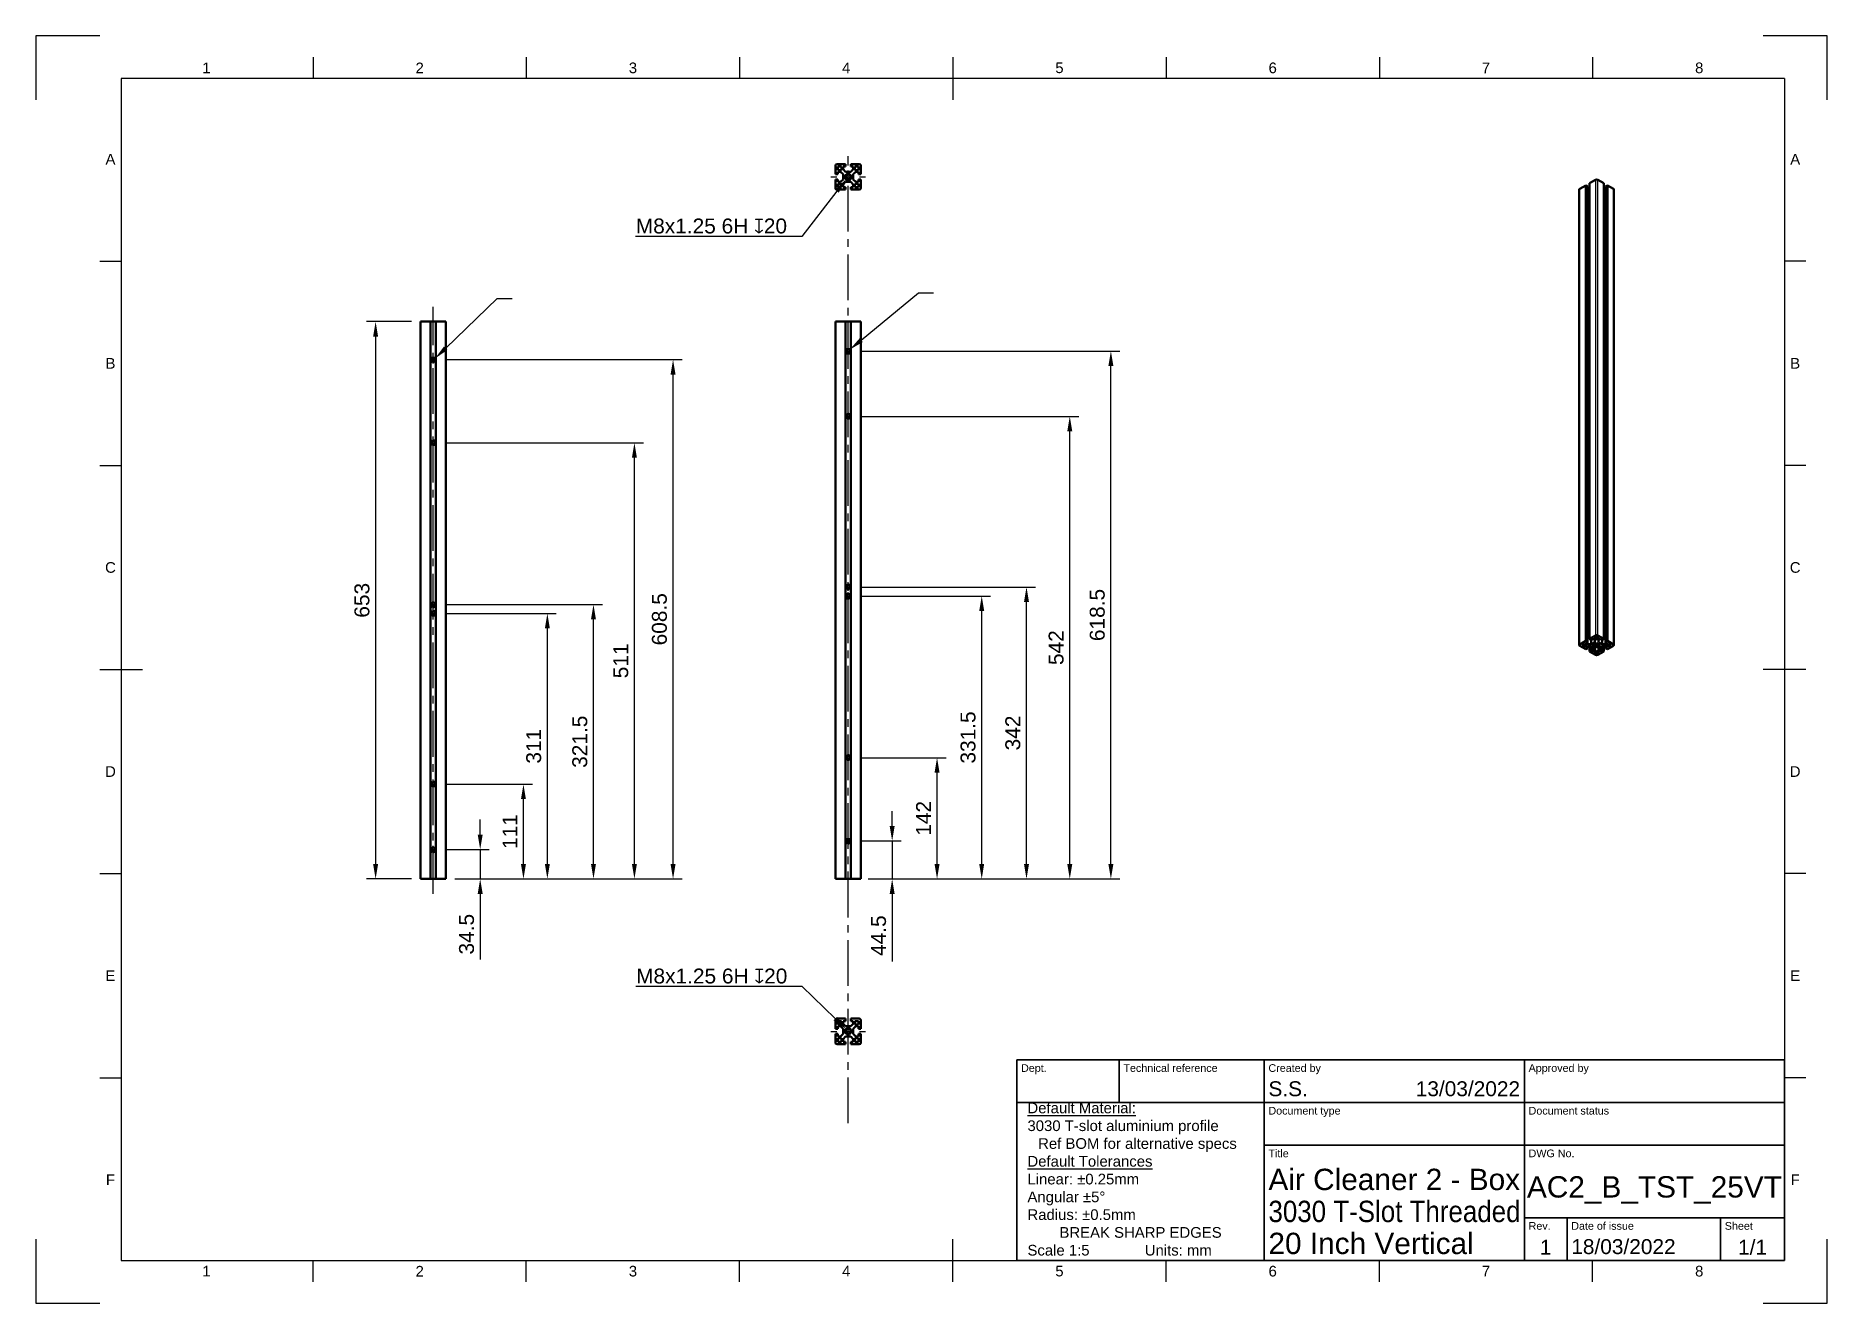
# Model space of a CAD drawing. Header units: millimetres. Extents: x 0 to 420, y 0 to 297.
import ezdxf
from ezdxf import colors
from ezdxf.entities.mleader import LeaderData, LeaderLine
from ezdxf.enums import TextEntityAlignment as Align
from ezdxf.math import Vec2, Vec3

# ---------------------------------------------------------------- set-up
doc = ezdxf.new("R2010")
doc.units = ezdxf.units.MM
doc.header["$LTSCALE"] = 0.75
doc.linetypes.add('CENTER2', pattern=[28.575, 19.05, -3.175, 3.175, -3.175])
for name, color, linetype, lineweight in [('Annotations', 7, 'Continuous', 25), ('Border', 7, 'Continuous', 25), ('Center Lines', 7, 'CENTER2', 25), ('Dimensions', 7, 'Continuous', 25), ('TitleBlock', 7, 'Continuous', 35), ('Visible', 7, 'Continuous', 50), ('Visible Narrow', 7, 'Continuous', 25)]:
    doc.layers.add(name, color=color, linetype=linetype, lineweight=lineweight)
doc.styles.add('FusionTitle', font='arial.ttf')
doc.styles.get("Standard").update_dxf_attribs({"font": 'arial.ttf'})
doc.dimstyles.new('ISO-25', dxfattribs={"dimtxt": 3.5, "dimasz": 3.5, "dimexe": 2.1, "dimexo": 2.1, "dimgap": 1.4, "dimtad": 1, "dimzin": 12, "dimdsep": 46, "dimtxsty": 'Standard', "dimcen": 0, "dimclrd": 256, "dimclre": 256, "dimclrt": 256, "dimazin": 3, "dimtp": 0.1, "dimtm": 0.1, "dimtfac": 0.714286, "dimtmove": 0, "dimatfit": 3, "dimfxl": 1, "dimtzin": 12, "dimarcsym": 0})

msp = doc.modelspace()

# ---------------------------------------------------------------- texts
at = {"layer": 'Annotations', "insert": (230, 47), "char_height": 2.5, "attachment_point": 1}
msp.add_mtext_dynamic_manual_height_columns('\\pi-2.5,l5;{\\LDefault Material: ^J}3030 T-slot aluminium profile\\P\\pi2.5,l2.5;Ref BOM for alternative specs\\P\\pi-2.5,l5;{\\LDefault Tolerances^J}Linear: ±0.25mm ^JAngular ±5° ^JRadius: ±0.5mm\\P\\pi0,l0;^IBREAK SHARP EDGES\\P\\pl2.5;Scale 1:5^I^IUnits: mm', width=58, gutter_width=17.5, heights=[0], dxfattribs=at)

# ---------------------------------------------------------------- blocks, each defined once
blk = doc.blocks.new('ISO_A3_SHEET')
at = {"layer": 'Border'}
for p, q in [((65, 292), (65, 287)), ((115, 292), (115, 287)), ((165, 292), (165, 287)), ((215, 292), (215, 282)), ((265, 292), (265, 287)), ((315, 292), (315, 287)), ((365, 292), (365, 287)), ((410, 287), (20, 287)), ((20, 287), (20, 10)), ((410, 287), (410, 10)), ((15, 244.16666), (20, 244.16666)), ((415, 244.16666), (410, 244.16666)), ((15, 196.33333), (20, 196.33333)), ((415, 196.33333), (410, 196.33333)), ((15, 148.5), (25, 148.5)), ((415, 148.5), (405, 148.5)), ((15, 100.66667), (20, 100.66667)), ((415, 100.66667), (410, 100.66667)), ((15, 52.83334), (20, 52.83334)), ((415, 52.83334), (410, 52.83334)), ((215, 5), (215, 15)), ((20, 10), (410, 10)), ((65, 5), (65, 10)), ((115, 5), (115, 10)), ((165, 5), (165, 10)), ((265, 5), (265, 10)), ((315, 5), (315, 10)), ((365, 5), (365, 10))]:
    blk.add_line(p, q, dxfattribs=at)
at = {"layer": 'Defpoints'}
for p, q in [((15, 297), (0, 297)), ((0, 297), (0, 282)), ((420, 297), (405, 297)), ((420, 282), (420, 297)), ((0, 15), (0, 0)), ((420, 0), (420, 15)), ((0, 0), (15, 0)), ((405, 0), (420, 0))]:
    blk.add_line(p, q, dxfattribs=at)
at = {"layer": 'Border', "style": 'FusionTitle'}
for s, p in [('1', (40, 289.5)), ('2', (90, 289.5)), ('3', (140, 289.5)), ('4', (190, 289.5)), ('5', (240, 289.5)), ('6', (290, 289.5)), ('7', (340, 289.5)), ('8', (390, 289.5)), ('A', (17.5, 268.08333)), ('A', (412.5, 268.08333)), ('B', (17.5, 220.25)), ('B', (412.5, 220.25)), ('C', (17.5, 172.41667)), ('C', (412.5, 172.41667)), ('D', (17.5, 124.58334)), ('D', (412.5, 124.58334)), ('E', (17.5, 76.75001)), ('E', (412.5, 76.75001)), ('F', (17.5, 28.91668)), ('F', (412.5, 28.91668)), ('1', (40, 7.5)), ('2', (90, 7.5)), ('3', (140, 7.5)), ('4', (190, 7.5)), ('5', (240, 7.5)), ('6', (290, 7.5)), ('7', (340, 7.5)), ('8', (390, 7.5))]:
    blk.add_text(s, height=2.5, dxfattribs=at).set_placement(p, align=Align.MIDDLE)
blk = doc.blocks.new('ISO_TITLEBLOCK')
at = {"layer": 'TitleBlock'}
for p, q in [((0, 47), (-180, 47)), ((-180, 47), (-180, 0)), ((-156, 37), (-156, 47)), ((-122, 0), (-122, 47)), ((-61, 0), (-61, 47)), ((0, 0), (0, 47)), ((-180, 37), (0, 37)), ((-122, 27), (0, 27)), ((-61, 10), (0, 10)), ((-51, 0), (-51, 10)), ((-15, 0), (-15, 10)), ((-180, 0), (0, 0))]:
    blk.add_line(p, q, dxfattribs=at)
at = {"layer": 'TitleBlock', "style": 'FusionTitle'}
for s, p in [('Dept.', (-179, 46)), ('Technical reference', (-155, 46)), ('Created by', (-121, 46)), ('Approved by', (-60, 46)), ('Document type', (-121, 36)), ('Document status', (-60, 36)), ('Title', (-121, 26)), ('DWG No.', (-60, 26)), ('Rev.', (-60, 9)), ('Date of issue', (-50, 9)), ('Sheet', (-14, 9))]:
    blk.add_text(s, height=1.8, dxfattribs=at).set_placement(p, align=Align.TOP_LEFT)
for tag, height, p in [('DEPT', 3.5, (-179, 42)), ('TECHNICAL_REFERENCE', 3.5, (-155, 42)), ('CREATED_BY', 3.5, (-121, 42)), ('APPROVED_BY', 3.5, (-60, 42)), ('DOCUMENT_TYPE', 3.5, (-121, 32)), ('DOCUMENT_STATUS', 3.5, (-60, 32)), ('TITLE_1', 5, (-121, 21.5)), ('TITLE_2', 5, (-121, 14)), ('TITLE_3', 5, (-121, 6.5)), ('DATE_OF_ISSUE', 3.5, (-50, 5))]:
    blk.add_attdef(tag, text='', height=height, dxfattribs=at).set_placement(p, align=Align.TOP_LEFT)
for tag, p in [('CREATED_DATE', (-62, 42)), ('APPROVED_DATE', (-0.99, 42))]:
    blk.add_attdef(tag, text='', height=3.5, dxfattribs=at).set_placement(p, align=Align.TOP_RIGHT)
for tag, height, p in [('DRAWING_NUMBER', 5, (-30.5, 19.75)), ('REV', 3.5, (-56, 4.85)), ('SHEET', 3.5, (-7.5, 4.85))]:
    blk.add_attdef(tag, text='', height=height, dxfattribs=at).set_placement(p, align=Align.TOP_CENTER)
blk = doc.blocks.new('*U8')
at = {"layer": 'Center Lines', "color": 0, "ltscale": 0.75, "transparency": 16777216}
blk.add_line((0, -122.532109), (0, 104.118557), dxfattribs=at)
blk = doc.blocks.new('*U9')
at = {"layer": 'Center Lines', "color": 0, "ltscale": 0.75, "transparency": 16777216}
blk.add_line((0, -68.799993), (0, 68.799993), dxfattribs=at)
blk = doc.blocks.new('*U10')
at = {"layer": 'Center Lines', "color": 0, "linetype": 'Continuous', "ltscale": 0.75, "transparency": 16777216}
for p, q in [((-0.892969, 0), (0.892969, 0)), ((0, -0.892969), (0, 0.892969))]:
    blk.add_line(p, q, dxfattribs=at)
blk = doc.blocks.new('*U11')
at = {"layer": 'Center Lines', "color": 0, "linetype": 'Continuous', "ltscale": 0.75, "transparency": 16777216}
for p, q in [((-0.892969, 0), (0.892969, 0)), ((0, -0.892969), (0, 0.892969))]:
    blk.add_line(p, q, dxfattribs=at)
blk = doc.blocks.new('*U12')
at = {"layer": 'Center Lines', "color": 0, "linetype": 'Continuous', "ltscale": 0.75, "transparency": 16777216}
for p, q in [((-0.892969, 0), (0.892969, 0)), ((0, -0.892969), (0, 0.892969))]:
    blk.add_line(p, q, dxfattribs=at)
blk = doc.blocks.new('*U13')
at = {"layer": 'Center Lines', "color": 0, "linetype": 'Continuous', "ltscale": 0.75, "transparency": 16777216}
for p, q in [((-0.892969, 0), (0.892969, 0)), ((0, -0.892969), (0, 0.892969))]:
    blk.add_line(p, q, dxfattribs=at)
blk = doc.blocks.new('*U14')
at = {"layer": 'Center Lines', "color": 0, "linetype": 'Continuous', "ltscale": 0.75, "transparency": 16777216}
for p, q in [((-0.892969, 0), (0.892969, 0)), ((0, -0.892969), (0, 0.892969))]:
    blk.add_line(p, q, dxfattribs=at)
blk = doc.blocks.new('*U15')
at = {"layer": 'Center Lines', "color": 0, "linetype": 'Continuous', "ltscale": 0.75, "transparency": 16777216}
for p, q in [((-0.892969, 0), (0.892969, 0)), ((0, -0.892969), (0, 0.892969))]:
    blk.add_line(p, q, dxfattribs=at)
blk = doc.blocks.new('*U16')
at = {"layer": 'Center Lines', "color": 0, "linetype": 'Continuous', "ltscale": 0.75, "transparency": 16777216}
for p, q in [((-0.892969, 0), (0.892969, 0)), ((0, -0.892969), (0, 0.892969))]:
    blk.add_line(p, q, dxfattribs=at)
blk = doc.blocks.new('*U17')
at = {"layer": 'Center Lines', "color": 0, "linetype": 'Continuous', "ltscale": 0.75, "transparency": 16777216}
for p, q in [((-0.892969, 0), (0.892969, 0)), ((0, -0.892969), (0, 0.892969))]:
    blk.add_line(p, q, dxfattribs=at)
blk = doc.blocks.new('*U18')
at = {"layer": 'Center Lines', "color": 0, "linetype": 'Continuous', "ltscale": 0.75, "transparency": 16777216}
for p, q in [((-0.892969, 0), (0.892969, 0)), ((0, -0.892969), (0, 0.892969))]:
    blk.add_line(p, q, dxfattribs=at)
blk = doc.blocks.new('*U19')
at = {"layer": 'Center Lines', "color": 0, "linetype": 'Continuous', "ltscale": 0.75, "transparency": 16777216}
for p, q in [((-0.892969, 0), (0.892969, 0)), ((0, -0.892969), (0, 0.892969))]:
    blk.add_line(p, q, dxfattribs=at)
blk = doc.blocks.new('*U20')
at = {"layer": 'Center Lines', "color": 0, "linetype": 'Continuous', "ltscale": 0.75, "transparency": 16777216}
for p, q in [((-0.892969, 0), (0.892969, 0)), ((0, -0.892969), (0, 0.892969))]:
    blk.add_line(p, q, dxfattribs=at)
blk = doc.blocks.new('*U21')
at = {"layer": 'Center Lines', "color": 0, "linetype": 'Continuous', "ltscale": 0.75, "transparency": 16777216}
for p, q in [((-0.892969, 0), (0.892969, 0)), ((0, -0.892969), (0, 0.892969))]:
    blk.add_line(p, q, dxfattribs=at)
blk = doc.blocks.new('*D37')
at = {"layer": 'Defpoints', "color": 0, "transparency": 16777216}
for p in [(191.352649, 108.319266), (200.779839, 108.319266), (193.459683, 99.419256)]:
    blk.add_point(p, dxfattribs=at)
at = {"layer": 'Dimensions', "lineweight": -2, "transparency": 16777216}
for p, q in [((200.779839, 111.819266), (200.779839, 115.319266)), ((193.452649, 108.319266), (202.879839, 108.319266)), ((200.779839, 108.319266), (200.779839, 99.419256)), ((195.559683, 99.419256), (202.879839, 99.419256)), ((200.779839, 95.919256), (200.779839, 80.092763))]:
    blk.add_line(p, q, dxfattribs=at)
at = {"layer": 'Dimensions', "transparency": 16777216}
for points in [[(200.196506, 111.819266), (201.363173, 111.819266), (200.779839, 108.319266)], [(200.196506, 95.919256), (201.363173, 95.919256), (200.779839, 99.419256)]]:
    blk.add_solid(points, dxfattribs=at)
at = {"layer": 'Dimensions', "transparency": 16777216, "insert": (197.599996, 86.122026), "char_height": 3.5, "attachment_point": 5, "rotation": 90}
blk.add_mtext('44.5', dxfattribs=at)
blk = doc.blocks.new('*D38')
at = {"layer": 'Defpoints', "color": 0, "transparency": 16777216}
for p in [(191.352651, 127.819456), (211.30252, 127.819456), (193.459683, 99.419256)]:
    blk.add_point(p, dxfattribs=at)
at = {"layer": 'Dimensions', "lineweight": -2, "transparency": 16777216}
for p, q in [((193.452651, 127.819456), (213.40252, 127.819456)), ((211.30252, 102.919256), (211.30252, 124.319456)), ((195.559683, 99.419256), (213.40252, 99.419256))]:
    blk.add_line(p, q, dxfattribs=at)
at = {"layer": 'Dimensions', "transparency": 16777216}
for points in [[(210.719187, 124.319456), (211.885854, 124.319456), (211.30252, 127.819456)], [(210.719187, 102.919256), (211.885854, 102.919256), (211.30252, 99.419256)]]:
    blk.add_solid(points, dxfattribs=at)
at = {"layer": 'Dimensions', "transparency": 16777216, "insert": (208.145358, 113.619356), "char_height": 3.5, "attachment_point": 5, "rotation": 90}
blk.add_mtext('142', dxfattribs=at)
blk = doc.blocks.new('*D39')
at = {"layer": 'Defpoints', "color": 0, "transparency": 16777216}
for p in [(191.352649, 165.719266), (221.771483, 165.719266), (193.459683, 99.419256)]:
    blk.add_point(p, dxfattribs=at)
at = {"layer": 'Dimensions', "lineweight": -2, "transparency": 16777216}
for p, q in [((193.452649, 165.719266), (223.871483, 165.719266)), ((221.771483, 102.919256), (221.771483, 162.219266)), ((195.559683, 99.419256), (223.871483, 99.419256))]:
    blk.add_line(p, q, dxfattribs=at)
at = {"layer": 'Dimensions', "transparency": 16777216}
for points in [[(221.18815, 162.219266), (222.354817, 162.219266), (221.771483, 165.719266)], [(221.18815, 102.919256), (222.354817, 102.919256), (221.771483, 99.419256)]]:
    blk.add_solid(points, dxfattribs=at)
at = {"layer": 'Dimensions', "transparency": 16777216, "insert": (218.583284, 132.569261), "char_height": 3.5, "attachment_point": 5, "rotation": 90}
blk.add_mtext('331.5', dxfattribs=at)
blk = doc.blocks.new('*D40')
at = {"layer": 'Defpoints', "color": 0, "transparency": 16777216}
for p in [(191.352651, 167.819456), (232.271483, 167.819456), (193.459683, 99.419256)]:
    blk.add_point(p, dxfattribs=at)
at = {"layer": 'Dimensions', "lineweight": -2, "transparency": 16777216}
for p, q in [((193.452651, 167.819456), (234.371483, 167.819456)), ((232.271483, 102.919256), (232.271483, 164.319456)), ((195.559683, 99.419256), (234.371483, 99.419256))]:
    blk.add_line(p, q, dxfattribs=at)
at = {"layer": 'Dimensions', "transparency": 16777216}
for points in [[(231.68815, 164.319456), (232.854817, 164.319456), (232.271483, 167.819456)], [(231.68815, 102.919256), (232.854817, 102.919256), (232.271483, 99.419256)]]:
    blk.add_solid(points, dxfattribs=at)
at = {"layer": 'Dimensions', "transparency": 16777216, "insert": (229.083284, 133.619356), "char_height": 3.5, "attachment_point": 5, "rotation": 90}
blk.add_mtext('342', dxfattribs=at)
blk = doc.blocks.new('*D41')
at = {"layer": 'Defpoints', "color": 0, "transparency": 16777216}
for p in [(191.352651, 207.819456), (242.422078, 207.819456), (193.059683, 99.419256)]:
    blk.add_point(p, dxfattribs=at)
at = {"layer": 'Dimensions', "lineweight": -2, "transparency": 16777216}
for p, q in [((193.452651, 207.819456), (244.522078, 207.819456)), ((242.422078, 102.919256), (242.422078, 204.319456)), ((195.159683, 99.419256), (244.522078, 99.419256))]:
    blk.add_line(p, q, dxfattribs=at)
at = {"layer": 'Dimensions', "transparency": 16777216}
for points in [[(241.838744, 204.319456), (243.005411, 204.319456), (242.422078, 207.819456)], [(241.838744, 102.919256), (243.005411, 102.919256), (242.422078, 99.419256)]]:
    blk.add_solid(points, dxfattribs=at)
at = {"layer": 'Dimensions', "transparency": 16777216, "insert": (239.235072, 153.619356), "char_height": 3.5, "attachment_point": 5, "rotation": 90}
blk.add_mtext('542', dxfattribs=at)
blk = doc.blocks.new('*D42')
at = {"layer": 'Defpoints', "color": 0, "transparency": 16777216}
for p in [(191.352649, 223.119266), (252.061778, 223.119266), (193.459683, 99.419256)]:
    blk.add_point(p, dxfattribs=at)
at = {"layer": 'Dimensions', "lineweight": -2, "transparency": 16777216}
for p, q in [((193.452649, 223.119266), (254.161778, 223.119266)), ((252.061778, 102.919256), (252.061778, 219.619266)), ((195.559683, 99.419256), (254.161778, 99.419256))]:
    blk.add_line(p, q, dxfattribs=at)
at = {"layer": 'Dimensions', "transparency": 16777216}
for points in [[(251.478445, 219.619266), (252.645111, 219.619266), (252.061778, 223.119266)], [(251.478445, 102.919256), (252.645111, 102.919256), (252.061778, 99.419256)]]:
    blk.add_solid(points, dxfattribs=at)
at = {"layer": 'Dimensions', "transparency": 16777216, "insert": (248.874773, 161.269261), "char_height": 3.5, "attachment_point": 5, "rotation": 90}
blk.add_mtext('618.5', dxfattribs=at)
blk = doc.blocks.new('*D43')
at = {"layer": 'Defpoints', "color": 0, "transparency": 16777216}
for p in [(94.055636, 106.319248), (104.188496, 106.319248), (96.162667, 99.419256)]:
    blk.add_point(p, dxfattribs=at)
at = {"layer": 'Dimensions', "lineweight": -2, "transparency": 16777216}
for p, q in [((104.188496, 109.819248), (104.188496, 113.319248)), ((96.155636, 106.319248), (106.288496, 106.319248)), ((104.188496, 106.319248), (104.188496, 99.419256)), ((98.262667, 99.419256), (106.288496, 99.419256)), ((104.188496, 95.919256), (104.188496, 80.503977))]:
    blk.add_line(p, q, dxfattribs=at)
at = {"layer": 'Dimensions', "transparency": 16777216}
for points in [[(103.605163, 109.819248), (104.77183, 109.819248), (104.188496, 106.319248)], [(103.605163, 95.919256), (104.77183, 95.919256), (104.188496, 99.419256)]]:
    blk.add_solid(points, dxfattribs=at)
at = {"layer": 'Dimensions', "transparency": 16777216, "insert": (101.000297, 86.461616), "char_height": 3.5, "attachment_point": 5, "rotation": 90}
blk.add_mtext('34.5', dxfattribs=at)
blk = doc.blocks.new('*D44')
at = {"layer": 'Defpoints', "color": 0, "transparency": 16777216}
for p in [(94.055636, 121.619056), (114.326384, 121.619056), (96.162667, 99.419256)]:
    blk.add_point(p, dxfattribs=at)
at = {"layer": 'Dimensions', "lineweight": -2, "transparency": 16777216}
for p, q in [((96.155636, 121.619056), (116.426384, 121.619056)), ((114.326384, 102.919256), (114.326384, 118.119056)), ((98.262667, 99.419256), (116.426384, 99.419256))]:
    blk.add_line(p, q, dxfattribs=at)
at = {"layer": 'Dimensions', "transparency": 16777216}
for points in [[(113.74305, 118.119056), (114.909717, 118.119056), (114.326384, 121.619056)], [(113.74305, 102.919256), (114.909717, 102.919256), (114.326384, 99.419256)]]:
    blk.add_solid(points, dxfattribs=at)
at = {"layer": 'Dimensions', "transparency": 16777216, "insert": (111.169221, 110.519156), "char_height": 3.5, "attachment_point": 5, "rotation": 90}
blk.add_mtext('111', dxfattribs=at)
blk = doc.blocks.new('*D45')
at = {"layer": 'Defpoints', "color": 0, "transparency": 16777216}
for p in [(94.055636, 161.619056), (119.932309, 161.619056), (96.162667, 99.419256)]:
    blk.add_point(p, dxfattribs=at)
at = {"layer": 'Dimensions', "lineweight": -2, "transparency": 16777216}
for p, q in [((96.155636, 161.619056), (122.032309, 161.619056)), ((119.932309, 102.919256), (119.932309, 158.119056)), ((98.262667, 99.419256), (122.032309, 99.419256))]:
    blk.add_line(p, q, dxfattribs=at)
at = {"layer": 'Dimensions', "transparency": 16777216}
for points in [[(119.348976, 158.119056), (120.515642, 158.119056), (119.932309, 161.619056)], [(119.348976, 102.919256), (120.515642, 102.919256), (119.932309, 99.419256)]]:
    blk.add_solid(points, dxfattribs=at)
at = {"layer": 'Dimensions', "transparency": 16777216, "insert": (116.74411, 130.519156), "char_height": 3.5, "attachment_point": 5, "rotation": 90}
blk.add_mtext('311', dxfattribs=at)
blk = doc.blocks.new('*D46')
at = {"layer": 'Defpoints', "color": 0, "transparency": 16777216}
for p in [(94.055636, 163.719248), (130.744026, 163.719248), (96.162667, 99.419256)]:
    blk.add_point(p, dxfattribs=at)
at = {"layer": 'Dimensions', "lineweight": -2, "transparency": 16777216}
for p, q in [((96.155636, 163.719248), (132.844026, 163.719248)), ((130.744026, 102.919256), (130.744026, 160.219248)), ((98.262667, 99.419256), (132.844026, 99.419256))]:
    blk.add_line(p, q, dxfattribs=at)
at = {"layer": 'Dimensions', "transparency": 16777216}
for points in [[(130.160692, 160.219248), (131.327359, 160.219248), (130.744026, 163.719248)], [(130.160692, 102.919256), (131.327359, 102.919256), (130.744026, 99.419256)]]:
    blk.add_solid(points, dxfattribs=at)
at = {"layer": 'Dimensions', "transparency": 16777216, "insert": (127.555827, 131.569252), "char_height": 3.5, "attachment_point": 5, "rotation": 90}
blk.add_mtext('321.5', dxfattribs=at)
blk = doc.blocks.new('*D47')
at = {"layer": 'Defpoints', "color": 0, "transparency": 16777216}
for p in [(94.055636, 201.619056), (140.345255, 201.619056), (96.162667, 99.419256)]:
    blk.add_point(p, dxfattribs=at)
at = {"layer": 'Dimensions', "lineweight": -2, "transparency": 16777216}
for p, q in [((96.155636, 201.619056), (142.445255, 201.619056)), ((140.345255, 102.919256), (140.345255, 198.119056)), ((98.262667, 99.419256), (142.445255, 99.419256))]:
    blk.add_line(p, q, dxfattribs=at)
at = {"layer": 'Dimensions', "transparency": 16777216}
for points in [[(139.761921, 198.119056), (140.928588, 198.119056), (140.345255, 201.619056)], [(139.761921, 102.919256), (140.928588, 102.919256), (140.345255, 99.419256)]]:
    blk.add_solid(points, dxfattribs=at)
at = {"layer": 'Dimensions', "transparency": 16777216, "insert": (137.158249, 150.519156), "char_height": 3.5, "attachment_point": 5, "rotation": 90}
blk.add_mtext('511', dxfattribs=at)
blk = doc.blocks.new('*D48')
at = {"layer": 'Defpoints', "color": 0, "transparency": 16777216}
for p in [(94.055636, 221.119248), (149.404454, 221.119248), (96.162667, 99.419256)]:
    blk.add_point(p, dxfattribs=at)
at = {"layer": 'Dimensions', "lineweight": -2, "transparency": 16777216}
for p, q in [((96.155636, 221.119248), (151.504454, 221.119248)), ((149.404454, 102.919256), (149.404454, 217.619248)), ((98.262667, 99.419256), (151.504454, 99.419256))]:
    blk.add_line(p, q, dxfattribs=at)
at = {"layer": 'Dimensions', "transparency": 16777216}
for points in [[(148.82112, 217.619248), (149.987787, 217.619248), (149.404454, 221.119248)], [(148.82112, 102.919256), (149.987787, 102.919256), (149.404454, 99.419256)]]:
    blk.add_solid(points, dxfattribs=at)
at = {"layer": 'Dimensions', "transparency": 16777216, "insert": (146.217448, 160.269252), "char_height": 3.5, "attachment_point": 5, "rotation": 90}
blk.add_mtext('608.5', dxfattribs=at)
blk = doc.blocks.new('*D49')
at = {"layer": 'Defpoints', "color": 0, "transparency": 16777216}
for p in [(90.162667, 230.019243), (79.662667, 99.419256), (90.162667, 99.419256)]:
    blk.add_point(p, dxfattribs=at)
at = {"layer": 'Dimensions', "lineweight": -2, "transparency": 16777216}
for p, q in [((88.062667, 230.019243), (77.562667, 230.019243)), ((79.662667, 226.519243), (79.662667, 102.919256)), ((88.062667, 99.419256), (77.562667, 99.419256))]:
    blk.add_line(p, q, dxfattribs=at)
at = {"layer": 'Dimensions', "transparency": 16777216}
for points in [[(79.079334, 226.519243), (80.246, 226.519243), (79.662667, 230.019243)], [(79.079334, 102.919256), (80.246, 102.919256), (79.662667, 99.419256)]]:
    blk.add_solid(points, dxfattribs=at)
at = {"layer": 'Dimensions', "transparency": 16777216, "insert": (76.474468, 164.71925), "char_height": 3.5, "attachment_point": 5, "rotation": 90}
blk.add_mtext('653', dxfattribs=at)
blk = doc.blocks.new('*U35')
at = {"layer": 'Center Lines', "color": 0, "ltscale": 0.75, "transparency": 16777216}
for p, q in [((-4.1, 0), (-2.678906, 0)), ((0, 2.678906), (0, 4.1)), ((2.678906, 0), (4.1, 0)), ((0, -4.1), (0, -2.678906))]:
    blk.add_line(p, q, dxfattribs=at)
at = {"layer": 'Center Lines', "color": 0, "linetype": 'Continuous', "ltscale": 0.75, "transparency": 16777216}
for p, q in [((-0.892969, 0), (0.892969, 0)), ((0, -0.892969), (0, 0.892969))]:
    blk.add_line(p, q, dxfattribs=at)
blk = doc.blocks.new('*U36')
at = {"layer": 'Center Lines', "color": 0, "ltscale": 0.75, "transparency": 16777216}
for p, q in [((-4.1, 0), (-2.678906, 0)), ((0, 2.678906), (0, 4.1)), ((2.678906, 0), (4.1, 0)), ((0, -4.1), (0, -2.678906))]:
    blk.add_line(p, q, dxfattribs=at)
at = {"layer": 'Center Lines', "color": 0, "linetype": 'Continuous', "ltscale": 0.75, "transparency": 16777216}
for p, q in [((-0.892969, 0), (0.892969, 0)), ((0, -0.892969), (0, 0.892969))]:
    blk.add_line(p, q, dxfattribs=at)

# ---------------------------------------------------------------- dimensions: what is measured, and where the dimension line sits
at = {"layer": 'Dimensions'}
dim = msp.add_aligned_dim(p1=(90.1627, 230.0192), p2=(90.1627, 99.4193), distance=-10.5, dimstyle='ISO-25', override={"dimlfac": 5, "dimclrd": 256, "dimclre": 256}, dxfattribs=at)
dim.commit()
dim.dimension.update_dxf_attribs({"geometry": '*D49', "text_midpoint": (76.4745, 164.7192)})
for base, p1, p2, picture, middle in [((252.0618, 223.1193), (193.4597, 99.4193), (191.3526, 223.1193), '*D42', (252.0618, 161.2693)), ((149.4045, 221.1192), (96.1627, 99.4193), (94.0556, 221.1192), '*D48', (149.4045, 160.2693)), ((242.4221, 207.8195), (193.0597, 99.4193), (191.3527, 207.8195), '*D41', (242.4221, 153.6194)), ((140.3453, 201.6191), (96.1627, 99.4193), (94.0556, 201.6191), '*D47', (140.3453, 150.5192)), ((221.7715, 165.7193), (193.4597, 99.4193), (191.3526, 165.7193), '*D39', (221.7715, 132.5693)), ((232.2715, 167.8195), (193.4597, 99.4193), (191.3527, 167.8195), '*D40', (232.2715, 133.6194)), ((130.744, 163.7192), (96.1627, 99.4193), (94.0556, 163.7192), '*D46', (130.744, 131.5693)), ((119.9323, 161.6191), (96.1627, 99.4193), (94.0556, 161.6191), '*D45', (119.9323, 130.5192)), ((211.3025, 127.8195), (193.4597, 99.4193), (191.3527, 127.8195), '*D38', (211.3025, 113.6194)), ((200.7798, 108.3193), (193.4597, 99.4193), (191.3526, 108.3193), '*D37', (200.7798, 86.122)), ((104.1885, 106.3192), (96.1627, 99.4193), (94.0556, 106.3192), '*D43', (104.1885, 86.4616))]:
    dim = msp.add_linear_dim(base=base, p1=p1, p2=p2, angle=90, dimstyle='ISO-25', override={"dimlfac": 5}, dxfattribs=at)
    dim.commit()
    dim.dimension.update_dxf_attribs({"geometry": picture, "text_midpoint": middle, "dimtype": 160})
dim = msp.add_linear_dim(base=(114.3264, 121.6191), p1=(96.1627, 99.4193), p2=(94.0556, 121.6191), angle=90, dimstyle='ISO-25', override={"dimlfac": 5, "dimclrd": 256, "dimclre": 256}, dxfattribs=at)
dim.commit()
dim.dimension.update_dxf_attribs({"geometry": '*D44', "text_midpoint": (111.1692, 110.5192)})

# ---------------------------------------------------------------- linework, layer by layer
at = {"layer": 'Visible', "extrusion": (0, 2.967e-13, -1)}
for p, q in [((187.4597, 266.5558, 65.3), (187.4597, 264.5558, 65.3)), ((189.8597, 266.9558, 65.3), (187.8597, 266.9558, 65.3)), ((188.0597, 265.5558, 65.3), (188.0597, 266.3558, 65.3)), ((188.0597, 266.3558, 65.3), (188.8597, 266.3558, 65.3)), ((188.8597, 265.5558, 65.3), (188.0597, 265.5558, 65.3)), ((188.0597, 264.5558, 65.3), (188.0597, 265.1558, 65.3)), ((188.0597, 265.1558, 65.3), (188.6597, 265.1558, 65.3)), ((188.6597, 265.1558, 65.3), (189.2597, 264.5558, 65.3)), ((188.8597, 266.3558, 65.3), (188.8597, 265.5558, 65.3)), ((189.2597, 265.7558, 65.3), (189.2597, 266.3558, 65.3)), ((189.2597, 266.3558, 65.3), (189.8597, 266.3558, 65.3)), ((189.8597, 265.1558, 65.3), (189.2597, 265.7558, 65.3)), ((189.8597, 266.3558, 65.3), (189.8597, 266.9558, 65.3)), ((191.0597, 265.1558, 65.3), (189.8597, 265.1558, 65.3)), ((193.0597, 266.9558, 65.3), (191.0597, 266.9558, 65.3)), ((191.0597, 266.9558, 65.3), (191.0597, 266.3558, 65.3)), ((191.0597, 266.3558, 65.3), (191.6597, 266.3558, 65.3)), ((191.6597, 265.7558, 65.3), (191.0597, 265.1558, 65.3)), ((191.6597, 266.3558, 65.3), (191.6597, 265.7558, 65.3)), ((191.6597, 264.5558, 65.3), (192.2597, 265.1558, 65.3)), ((192.0597, 266.3558, 65.3), (192.8597, 266.3558, 65.3)), ((192.0597, 265.5558, 65.3), (192.0597, 266.3558, 65.3)), ((192.8597, 265.5558, 65.3), (192.0597, 265.5558, 65.3)), ((192.2597, 265.1558, 65.3), (192.8597, 265.1558, 65.3)), ((192.8597, 266.3558, 65.3), (192.8597, 265.5558, 65.3)), ((192.8597, 265.1558, 65.3), (192.8597, 264.5558, 65.3)), ((193.4597, 264.5558, 65.3), (193.4597, 266.5558, 65.3)), ((188.0597, 264.5558, 65.3), (187.4597, 264.5558, 65.3)), ((188.0597, 263.3558, 65.3), (187.4597, 263.3558, 65.3)), ((187.4597, 263.3558, 65.3), (187.4597, 261.3558, 65.3)), ((187.8597, 260.9558, 65.3), (189.8597, 260.9558, 65.3)), ((188.0597, 262.7558, 65.3), (188.0597, 263.3558, 65.3)), ((188.6597, 262.7558, 65.3), (188.0597, 262.7558, 65.3)), ((188.0597, 261.5558, 65.3), (188.0597, 262.3558, 65.3)), ((188.0597, 262.3558, 65.3), (188.8597, 262.3558, 65.3)), ((188.8597, 261.5558, 65.3), (188.0597, 261.5558, 65.3)), ((189.2597, 263.3558, 65.3), (188.6597, 262.7558, 65.3)), ((188.8597, 262.3558, 65.3), (188.8597, 261.5558, 65.3)), ((189.2597, 264.5558, 65.3), (189.2597, 263.3558, 65.3)), ((189.2597, 262.1558, 65.3), (189.8597, 262.7558, 65.3)), ((189.2597, 261.5558, 65.3), (189.2597, 262.1558, 65.3)), ((189.8597, 261.5558, 65.3), (189.2597, 261.5558, 65.3)), ((189.8597, 262.7558, 65.3), (191.0597, 262.7558, 65.3)), ((189.8597, 260.9558, 65.3), (189.8597, 261.5558, 65.3)), ((191.0597, 262.7558, 65.3), (191.6597, 262.1558, 65.3)), ((191.0597, 261.5558, 65.3), (191.0597, 260.9558, 65.3)), ((191.6597, 261.5558, 65.3), (191.0597, 261.5558, 65.3)), ((191.0597, 260.9558, 65.3), (193.0597, 260.9558, 65.3)), ((191.6597, 263.3558, 65.3), (191.6597, 264.5558, 65.3)), ((192.2597, 262.7558, 65.3), (191.6597, 263.3558, 65.3)), ((191.6597, 262.1558, 65.3), (191.6597, 261.5558, 65.3)), ((192.0597, 262.3558, 65.3), (192.8597, 262.3558, 65.3)), ((192.0597, 261.5558, 65.3), (192.0597, 262.3558, 65.3)), ((192.8597, 261.5558, 65.3), (192.0597, 261.5558, 65.3)), ((192.8597, 262.7558, 65.3), (192.2597, 262.7558, 65.3)), ((192.8597, 264.5558, 65.3), (193.4597, 264.5558, 65.3)), ((192.8597, 263.3558, 65.3), (192.8597, 262.7558, 65.3)), ((193.4597, 263.3558, 65.3), (192.8597, 263.3558, 65.3)), ((192.8597, 262.3558, 65.3), (192.8597, 261.5558, 65.3)), ((193.4597, 261.3558, 65.3), (193.4597, 263.3558, 65.3))]:
    msp.add_line(p, q, dxfattribs=at)
at = {"layer": 'Visible', "extrusion": (0, 0.817547, -0.575862)}
for p, q in [((361.8577, 154.2057, 37.6038), (361.8577, 260.9774, -37.6038)), ((361.9749, 261.1402, -37.3725), (363.3891, 261.9546, -36.2163)), ((363.3891, 261.9546, -36.2163), (363.8133, 261.7103, -36.5632)), ((363.3891, 155.183, 38.9912), (363.3891, 261.9546, -36.2163)), ((363.8133, 154.9387, 38.6443), (363.8133, 261.7103, -36.5632)), ((363.8133, 261.2217, -37.2569), (364.2376, 261.2217, -37.2569)), ((364.2376, 262.4433, -35.5226), (365.6518, 263.2576, -34.3664)), ((364.2376, 155.6716, 39.6849), (364.2376, 262.4433, -35.5226)), ((366.2175, 263.2576, -34.3664), (367.6317, 262.4433, -35.5226)), ((367.6317, 155.6716, 39.6849), (367.6317, 262.4433, -35.5226)), ((367.6317, 261.2217, -37.2569), (368.056, 261.2217, -37.2569)), ((368.056, 261.7103, -36.5632), (368.4802, 261.9546, -36.2163)), ((368.056, 154.9387, 38.6443), (368.056, 261.7103, -36.5632)), ((368.4802, 155.183, 38.9912), (368.4802, 261.9546, -36.2163)), ((368.4802, 261.9546, -36.2163), (369.8944, 261.1402, -37.3725)), ((370.0116, 154.2057, 37.6038), (370.0116, 260.9774, -37.6038)), ((365.6518, 156.486, 40.8411), (364.2376, 155.6716, 39.6849)), ((364.6619, 155.4273, 39.338), (364.2376, 155.6716, 39.6849)), ((364.6619, 155.4273, 39.338), (365.0861, 155.6716, 39.6849)), ((364.6619, 155.4273, 37.2623), (364.6619, 154.45, 37.9506)), ((365.0861, 155.6716, 39.6849), (365.5104, 155.4273, 39.338)), ((365.369, 155.8345, 39.9161), (365.9346, 156.1602, 40.3786)), ((365.9346, 155.5087, 39.4537), (365.369, 155.8345, 39.9161)), ((365.5104, 155.4273, 39.338), (365.5104, 154.9387, 38.6443)), ((365.9346, 155.5087, 39.4537), (365.9346, 156.1602, 38.9948)), ((365.9346, 156.1602, 40.3786), (366.5003, 155.8345, 39.9161)), ((366.5003, 155.8345, 39.9161), (365.9346, 155.5087, 39.4537)), ((367.6317, 155.6716, 39.6849), (366.2175, 156.486, 40.8411)), ((366.3589, 155.4273, 39.338), (366.7832, 155.6716, 39.6849)), ((366.3589, 154.9387, 38.6443), (366.3589, 155.4273, 39.338)), ((366.7832, 155.6716, 39.6849), (367.2074, 155.4273, 39.338)), ((367.2074, 155.4273, 39.338), (367.6317, 155.6716, 39.6849)), ((367.2074, 154.45, 37.9506), (367.2074, 155.4273, 37.2623)), ((363.3891, 155.183, 38.9912), (361.9749, 154.3686, 37.835)), ((361.9749, 154.0428, 37.3725), (363.3891, 153.2284, 36.2163)), ((362.5405, 154.2057, 37.6038), (363.1062, 154.5315, 38.0662)), ((363.1062, 153.88, 37.1413), (362.5405, 154.2057, 37.6038)), ((363.1062, 153.88, 37.1413), (363.1062, 154.5315, 36.6824)), ((363.1062, 154.5315, 38.0662), (363.6719, 154.2057, 37.6038)), ((363.6719, 154.2057, 37.6038), (363.1062, 153.88, 37.1413)), ((363.8133, 154.9387, 38.6443), (363.3891, 155.183, 38.9912)), ((363.3891, 154.6943, 38.2975), (363.8133, 154.9387, 38.6443)), ((363.8133, 154.45, 37.9506), (363.3891, 154.6943, 38.2975)), ((363.3891, 153.7171, 36.9101), (363.8133, 153.9614, 37.2569)), ((363.8133, 153.4728, 36.5632), (363.3891, 153.7171, 36.9101)), ((363.3891, 153.2284, 36.2163), (363.8133, 153.4728, 36.5632)), ((363.8133, 154.45, 37.9506), (363.8133, 154.9387, 37.6064)), ((364.6619, 154.45, 37.9506), (363.8133, 154.45, 37.9506)), ((363.8133, 153.4728, 36.5632), (363.8133, 153.9614, 36.219)), ((363.8133, 153.9614, 37.2569), (364.6619, 153.9614, 37.2569)), ((364.2376, 152.7398, 35.5226), (364.2376, 153.9614, 34.6622)), ((364.6619, 152.9841, 35.8695), (364.2376, 152.7398, 35.5226)), ((364.2376, 152.7398, 35.5226), (365.6518, 151.9254, 34.3664)), ((365.5104, 154.9387, 38.6443), (364.6619, 154.45, 37.9506)), ((364.6619, 152.9841, 35.8695), (364.6619, 153.9614, 35.1811)), ((364.6619, 153.9614, 37.2569), (365.5104, 153.4728, 36.5632)), ((365.0861, 152.7398, 35.5226), (364.6619, 152.9841, 35.8695)), ((365.0861, 152.7398, 35.5226), (365.0861, 153.7171, 34.8343)), ((365.5104, 152.9841, 35.8695), (365.0861, 152.7398, 35.5226)), ((365.369, 152.5769, 35.2914), (365.9346, 152.9027, 35.7539)), ((365.9346, 152.2512, 34.8289), (365.369, 152.5769, 35.2914)), ((365.5104, 153.4728, 36.5632), (365.5104, 152.9841, 35.8695)), ((365.9346, 152.2512, 34.8289), (365.9346, 152.9027, 34.37)), ((366.5003, 152.5769, 35.2914), (365.9346, 152.2512, 34.8289)), ((365.9346, 152.9027, 35.7539), (366.5003, 152.5769, 35.2914)), ((366.2175, 151.9254, 34.3664), (367.6317, 152.7398, 35.5226)), ((367.2074, 154.45, 37.9506), (366.3589, 154.9387, 38.6443)), ((366.3589, 153.4728, 36.5632), (367.2074, 153.9614, 37.2569)), ((366.3589, 152.9841, 35.8695), (366.3589, 153.4728, 36.5632)), ((366.7832, 152.7398, 35.5226), (366.3589, 152.9841, 35.8695)), ((366.7832, 152.7398, 35.5226), (366.7832, 153.7171, 34.8343)), ((367.2074, 152.9841, 35.8695), (366.7832, 152.7398, 35.5226)), ((368.056, 154.45, 37.9506), (367.2074, 154.45, 37.9506)), ((367.2074, 153.9614, 37.2569), (368.056, 153.9614, 37.2569)), ((367.2074, 152.9841, 35.8695), (367.2074, 153.9614, 35.1811)), ((367.6317, 152.7398, 35.5226), (367.2074, 152.9841, 35.8695)), ((367.6317, 152.7398, 35.5226), (367.6317, 153.9614, 34.6622)), ((368.4802, 155.183, 38.9912), (368.056, 154.9387, 38.6443)), ((368.056, 154.9387, 38.6443), (368.4802, 154.6943, 38.2975)), ((368.056, 154.45, 37.9506), (368.056, 154.9387, 37.6064)), ((368.4802, 154.6943, 38.2975), (368.056, 154.45, 37.9506)), ((368.056, 153.4728, 36.5632), (368.056, 153.9614, 36.219)), ((368.056, 153.9614, 37.2569), (368.4802, 153.7171, 36.9101)), ((368.4802, 153.7171, 36.9101), (368.056, 153.4728, 36.5632)), ((368.056, 153.4728, 36.5632), (368.4802, 153.2284, 36.2163)), ((368.1974, 154.2057, 37.6038), (368.7631, 154.5315, 38.0662)), ((368.7631, 153.88, 37.1413), (368.1974, 154.2057, 37.6038)), ((369.8944, 154.3686, 37.835), (368.4802, 155.183, 38.9912)), ((368.4802, 153.2284, 36.2163), (369.8944, 154.0428, 37.3725)), ((368.7631, 154.5315, 38.0662), (369.3288, 154.2057, 37.6038)), ((368.7631, 154.5315, 36.6824), (368.7631, 153.88, 37.1413)), ((369.3288, 154.2057, 37.6038), (368.7631, 153.88, 37.1413))]:
    msp.add_line(p, q, dxfattribs=at)
at = {"layer": 'Visible', "extrusion": (0, 1, 0)}
for p, q in [((90.1627, 230.0192, 2.6), (90.1627, 99.4193, 2.6)), ((90.5627, 230.0192, 3), (92.5627, 230.0192, 3)), ((92.5627, 230.0192, 1.2), (93.7627, 230.0192, 1.2)), ((92.5627, 99.4193, 3), (92.5627, 230.0192, 3)), ((93.7627, 230.0192, 3), (95.7627, 230.0192, 3)), ((93.7627, 99.4193, 3), (93.7627, 230.0192, 3)), ((96.1627, 99.4193, 2.6), (96.1627, 230.0192, 2.6)), ((187.4597, 230.0192, 2.6), (187.4597, 99.4193, 2.6)), ((187.8597, 230.0192, 3), (189.8597, 230.0192, 3)), ((189.8597, 99.4193, 3), (189.8597, 230.0192, 3)), ((189.8597, 230.0192, 1.2), (191.0597, 230.0192, 1.2)), ((191.0597, 99.4193, 3), (191.0597, 230.0192, 3)), ((191.0597, 230.0192, 3), (193.0597, 230.0192, 3)), ((193.4597, 99.4193, 2.6), (193.4597, 230.0192, 2.6)), ((92.5627, 99.4193, 3), (90.5627, 99.4193, 3)), ((93.7627, 99.4193, 1.2), (92.5627, 99.4193, 1.2)), ((95.7627, 99.4193, 3), (93.7627, 99.4193, 3)), ((189.8597, 99.4193, 3), (187.8597, 99.4193, 3)), ((191.0597, 99.4193, 1.2), (189.8597, 99.4193, 1.2)), ((193.0597, 99.4193, 3), (191.0597, 99.4193, 3))]:
    msp.add_line(p, q, dxfattribs=at)
at = {"layer": 'Visible'}
for p, q in [((187.4597, 66.2794, 65.3), (187.4597, 64.2794, 65.3)), ((187.4597, 64.2794, 65.3), (188.0597, 64.2794, 65.3)), ((188.0597, 63.0794, 65.3), (187.4597, 63.0794, 65.3)), ((187.4597, 63.0794, 65.3), (187.4597, 61.0794, 65.3)), ((189.8597, 66.6794, 65.3), (187.8597, 66.6794, 65.3)), ((188.0597, 65.2794, 65.3), (188.0597, 66.0794, 65.3)), ((188.0597, 66.0794, 65.3), (188.8597, 66.0794, 65.3)), ((188.8597, 65.2794, 65.3), (188.0597, 65.2794, 65.3)), ((188.0597, 64.2794, 65.3), (188.0597, 64.8794, 65.3)), ((188.0597, 64.8794, 65.3), (188.6597, 64.8794, 65.3)), ((188.0597, 62.4794, 65.3), (188.0597, 63.0794, 65.3)), ((188.6597, 64.8794, 65.3), (189.2597, 64.2794, 65.3)), ((189.2597, 63.0794, 65.3), (188.6597, 62.4794, 65.3)), ((188.8597, 66.0794, 65.3), (188.8597, 65.2794, 65.3)), ((189.2597, 65.4794, 65.3), (189.2597, 66.0794, 65.3)), ((189.2597, 66.0794, 65.3), (189.8597, 66.0794, 65.3)), ((189.8597, 64.8794, 65.3), (189.2597, 65.4794, 65.3)), ((189.2597, 64.2794, 65.3), (189.2597, 63.0794, 65.3)), ((189.8597, 66.0794, 65.3), (189.8597, 66.6794, 65.3)), ((191.0597, 64.8794, 65.3), (189.8597, 64.8794, 65.3)), ((191.0597, 66.6794, 65.3), (191.0597, 66.0794, 65.3)), ((193.0597, 66.6794, 65.3), (191.0597, 66.6794, 65.3)), ((191.0597, 66.0794, 65.3), (191.6597, 66.0794, 65.3)), ((191.6597, 65.4794, 65.3), (191.0597, 64.8794, 65.3)), ((191.6597, 66.0794, 65.3), (191.6597, 65.4794, 65.3)), ((191.6597, 64.2794, 65.3), (192.2597, 64.8794, 65.3)), ((191.6597, 63.0794, 65.3), (191.6597, 64.2794, 65.3)), ((192.2597, 62.4794, 65.3), (191.6597, 63.0794, 65.3)), ((192.0597, 65.2794, 65.3), (192.0597, 66.0794, 65.3)), ((192.0597, 66.0794, 65.3), (192.8597, 66.0794, 65.3)), ((192.8597, 65.2794, 65.3), (192.0597, 65.2794, 65.3)), ((192.2597, 64.8794, 65.3), (192.8597, 64.8794, 65.3)), ((192.8597, 66.0794, 65.3), (192.8597, 65.2794, 65.3)), ((192.8597, 64.8794, 65.3), (192.8597, 64.2794, 65.3)), ((192.8597, 64.2794, 65.3), (193.4597, 64.2794, 65.3)), ((192.8597, 63.0794, 65.3), (192.8597, 62.4794, 65.3)), ((193.4597, 63.0794, 65.3), (192.8597, 63.0794, 65.3)), ((193.4597, 64.2794, 65.3), (193.4597, 66.2794, 65.3)), ((193.4597, 61.0794, 65.3), (193.4597, 63.0794, 65.3)), ((187.8597, 60.6794, 65.3), (189.8597, 60.6794, 65.3)), ((188.6597, 62.4794, 65.3), (188.0597, 62.4794, 65.3)), ((188.0597, 62.0794, 65.3), (188.8597, 62.0794, 65.3)), ((188.0597, 61.2794, 65.3), (188.0597, 62.0794, 65.3)), ((188.8597, 61.2794, 65.3), (188.0597, 61.2794, 65.3)), ((188.8597, 62.0794, 65.3), (188.8597, 61.2794, 65.3)), ((189.2597, 61.8794, 65.3), (189.8597, 62.4794, 65.3)), ((189.2597, 61.2794, 65.3), (189.2597, 61.8794, 65.3)), ((189.8597, 61.2794, 65.3), (189.2597, 61.2794, 65.3)), ((189.8597, 62.4794, 65.3), (191.0597, 62.4794, 65.3)), ((189.8597, 60.6794, 65.3), (189.8597, 61.2794, 65.3)), ((191.0597, 62.4794, 65.3), (191.6597, 61.8794, 65.3)), ((191.6597, 61.2794, 65.3), (191.0597, 61.2794, 65.3)), ((191.0597, 61.2794, 65.3), (191.0597, 60.6794, 65.3)), ((191.0597, 60.6794, 65.3), (193.0597, 60.6794, 65.3)), ((191.6597, 61.8794, 65.3), (191.6597, 61.2794, 65.3)), ((192.0597, 61.2794, 65.3), (192.0597, 62.0794, 65.3)), ((192.0597, 62.0794, 65.3), (192.8597, 62.0794, 65.3)), ((192.8597, 61.2794, 65.3), (192.0597, 61.2794, 65.3)), ((192.8597, 62.4794, 65.3), (192.2597, 62.4794, 65.3)), ((192.8597, 62.0794, 65.3), (192.8597, 61.2794, 65.3))]:
    msp.add_line(p, q, dxfattribs=at)
for centre in [(190.4597, 263.9558, 61.3), (190.4597, 63.6794, 61.3)]:
    msp.add_circle(centre, 0.6, dxfattribs=at)
at = {"layer": 'Visible', "extrusion": (0, 2.967e-13, -1)}
for centre, radius, start, end in [((-187.8597, 266.5558, -65.3), 0.4, 0, 90), ((-193.0597, 266.5558, -65.3), 0.4, 90, 180), ((-187.8597, 261.3558, -65.3), 0.4, 269.999989, 0), ((-190.4597, 263.9558, -65.3), 0.817, 254.990872, 285.009128), ((-193.0597, 261.3558, -65.3), 0.4, 180, 270)]:
    msp.add_arc(centre, radius, start, end, dxfattribs=at)
at = {"layer": 'Visible'}
for centre, radius, start, end in [((190.4597, 263.9558, 65.3), 0.678, 40.613127, 139.386873), ((187.8597, 66.2794, 65.3), 0.4, 89.999989, 180), ((193.0597, 66.2794, 65.3), 0.4, 0, 90), ((187.8597, 61.0794, 65.3), 0.4, 180, 270), ((193.0597, 61.0794, 65.3), 0.4, 270, 0)]:
    msp.add_arc(centre, radius, start, end, dxfattribs=at)
at = {"layer": 'Visible', "extrusion": (0, 0.817547, -0.575862)}
for centre, radius, start, end in [((-362.2577, 119.544, 235.0159), 0.4, 0, 45), ((-365.9347, 123.221, 235.0159), 0.4, 45, 135), ((-369.6116, 119.544, 235.0159), 0.4, 135, 180), ((-365.9347, 123.221, 104.4159), 0.4, 45, 135), ((-362.2577, 119.544, 104.4159), 0.4, 314.999989, 45), ((-365.9347, 119.544, 104.4159), 0.817, 299.990872, 330.009128), ((-365.9347, 115.8671, 104.4159), 0.4, 225, 315), ((-369.6116, 119.544, 104.4159), 0.4, 135, 225)]:
    msp.add_arc(centre, radius, start, end, dxfattribs=at)
at = {"layer": 'Visible', "extrusion": (0, 1, 0)}
for centre, start, end in [((-90.5627, 2.6, 230.0192), 0, 90), ((-95.7627, 2.6, 230.0192), 90, 180), ((-187.8597, 2.6, 230.0192), 0, 90), ((-193.0597, 2.6, 230.0192), 90, 180), ((-90.5627, 2.6, 99.4193), 0, 90), ((-95.7627, 2.6, 99.4193), 90, 180), ((-187.8597, 2.6, 99.4193), 0, 90), ((-193.0597, 2.6, 99.4193), 90, 180)]:
    msp.add_arc(centre, 0.4, start, end, dxfattribs=at)
at = {"layer": 'Visible', "extrusion": (6.45e-14, -5.5e-14, -1)}
for centre in [(-190.4597, 223.1193, -1.2), (-190.4597, 165.7193, -1.2), (-190.4597, 108.3193, -1.2)]:
    msp.add_arc(centre, 0.5035, 40.529989, 139.470011, dxfattribs=at)
at = {"layer": 'Visible', "extrusion": (-2.969e-13, 0, -1)}
for centre, radius, start, end in [((-93.1627, 221.1192, -1.2), 0.5035, 40.529989, 139.470011), ((-93.1627, 221.1192, -1.2), 0.6147, 255.032441, 284.967559), ((-93.1627, 201.6191, -1.2), 0.5035, 267.914394, 6.854416), ((-93.1627, 163.7192, -1.2), 0.5035, 40.529989, 139.470011), ((-93.1627, 161.6191, -1.2), 0.5035, 267.914394, 6.854416), ((-93.1627, 163.7192, -1.2), 0.6147, 255.032441, 284.967559), ((-93.1627, 121.6191, -1.2), 0.5035, 267.914394, 6.854416), ((-93.1627, 106.3192, -1.2), 0.5035, 40.529989, 139.470011), ((-93.1627, 106.3192, -1.2), 0.6147, 255.032441, 284.967559)]:
    msp.add_arc(centre, radius, start, end, dxfattribs=at)
at = {"layer": 'Visible', "extrusion": (6.1e-15, -2.23e-14, -1)}
for centre in [(-190.4597, 223.1193, -1.2), (-190.4597, 165.7193, -1.2), (-190.4597, 108.3193, -1.2)]:
    msp.add_arc(centre, 0.6147, 255.032441, 284.967559, dxfattribs=at)
at = {"layer": 'Visible', "extrusion": (-4e-16, 1.41e-14, -1)}
for centre in [(-190.4597, 207.8195, -1.2), (-190.4597, 167.8195, -1.2), (-190.4597, 127.8195, -1.2)]:
    msp.add_arc(centre, 0.5035, 267.914138, 6.85416, dxfattribs=at)
at = {"layer": 'Visible', "extrusion": (-8.04e-14, -1.269e-13, -1)}
for centre in [(-190.4597, 207.8195, -1.2), (-190.4597, 167.8195, -1.2), (-190.4597, 127.8195, -1.2)]:
    msp.add_arc(centre, 0.6147, 122.41659, 152.351708, dxfattribs=at)
at = {"layer": 'Visible', "extrusion": (-2.783e-13, 2.93e-14, -1)}
for centre in [(-93.1627, 201.6191, -1.2), (-93.1627, 161.6191, -1.2), (-93.1627, 121.6191, -1.2)]:
    msp.add_arc(centre, 0.6147, 122.416846, 152.351964, dxfattribs=at)
at = {"layer": 'Visible', "extrusion": (0, -0.817547, 0.575862)}
msp.add_arc((365.9346, 119.544, -104.4159), 0.678, 355.613127, 94.386873, dxfattribs=at)
at = {"layer": 'Visible', "extrusion": (0, 0, -1)}
for radius, start, end in [(0.678, 220.613127, 319.386873), (0.817, 74.990872, 105.009128)]:
    msp.add_arc((-190.4597, 63.6794, -65.3), radius, start, end, dxfattribs=at)
at = {"layer": 'Visible'}
for points, knots in [([(190.2481, 263.1666, 65.3), (190.1499, 263.202, 65.3), (190.0595, 263.256, 65.3), (189.9074, 263.3936, 65.3), (189.8464, 263.475, 65.3), (189.761, 263.6538, 65.3), (189.7363, 263.7489, 65.3), (189.7255, 263.9398, 65.3), (189.7383, 264.0337, 65.3), (189.7872, 264.1749, 65.3), (189.8115, 264.2251, 65.3), (189.871, 264.3176, 65.3), (189.9057, 264.3596, 65.3), (189.945, 264.3971, 65.3)], [0, 0, 0, 0, 0.156510433, 0.156510433, 0.307908356, 0.307908356, 0.454191613, 0.454191613, 0.595358102, 0.595358102, 0.679010537, 0.679010537, 0.760759817, 0.760759817, 0.760759817, 0.760759817]), ([(189.9463, 264.3961, 65.1186), (189.8667, 264.3028, 65.1258), (189.8113, 264.1887, 65.133), (189.791, 264.0677, 65.1402), (189.7535, 263.8436, 65.1535), (189.8378, 263.6028, 65.1669), (190.007, 263.4511, 65.1802), (190.1742, 263.3011, 65.1934), (190.419, 263.2427, 65.2066), (190.6359, 263.3011, 65.2198), (190.856, 263.3604, 65.2331), (191.0402, 263.538, 65.2465), (191.1075, 263.7558, 65.2599), (191.1747, 263.9735, 65.2732), (191.1227, 264.2241, 65.2866), (190.9743, 264.3971, 65.3)], [-4.55925824, -4.55925824, -4.55925824, -4.55925824, -4.01627475, -4.01627475, -4.01627475, -3.01079595, -3.01079595, -3.01079595, -2.01661272, -2.01661272, -2.01661272, -1.00830636, -1.00830636, -1.00830636, 0, 0, 0, 0]), ([(190.9743, 264.3971, 65.3), (191.0392, 264.3354, 65.3), (191.0911, 264.2614, 65.3), (191.1657, 264.0947, 65.3), (191.1864, 264.0032, 65.3), (191.1924, 263.8137, 65.3), (191.1763, 263.7177, 65.3), (191.1075, 263.5336, 65.3), (191.0543, 263.4479, 65.3), (190.9435, 263.3283, 65.3), (190.8953, 263.2875, 65.3), (190.7893, 263.2173, 65.3), (190.7317, 263.1884, 65.3), (190.6713, 263.1666, 65.3)], [0, 0, 0, 0, 0.134259234, 0.134259234, 0.273620838, 0.273620838, 0.418082467, 0.418082467, 0.567641738, 0.567641738, 0.661747867, 0.661747867, 0.757763665, 0.757763665, 0.757763665, 0.757763665]), ([(190.3009, 222.5254, 1.2), (190.2273, 222.5524, 1.2), (190.1595, 222.5932, 1.2), (190.0459, 222.697, 1.2), (190.0004, 222.7582, 1.2), (189.937, 222.8924, 1.2), (189.9189, 222.9636, 1.2), (189.9115, 223.1062, 1.2), (189.9214, 223.1762, 1.2), (189.9583, 223.2814, 1.2), (189.9767, 223.3188, 1.2), (190.0215, 223.3875, 1.2), (190.0475, 223.4187, 1.2), (190.077, 223.4465, 1.2)], [0, 0, 0, 0, 0.117587534, 0.117587534, 0.23108734, 0.23108734, 0.340497787, 0.340497787, 0.445817318, 0.445817318, 0.508296731, 0.508296731, 0.56924861, 0.56924861, 0.56924861, 0.56924861]), ([(190.0771, 223.4463, 1.055), (190.068, 223.4359, 1.0558), (190.0594, 223.4251, 1.0567), (190.0513, 223.4138, 1.0576), (189.9471, 223.2694, 1.0689), (189.9281, 223.0679, 1.0801), (190.0034, 222.9065, 1.0914), (190.0796, 222.7429, 1.1028), (190.2498, 222.6273, 1.1142), (190.4299, 222.6166, 1.1256), (190.6083, 222.6061, 1.1369), (190.7892, 222.6987, 1.1482), (190.8849, 222.8497, 1.1595), (190.9808, 223.0008, 1.1708), (190.9872, 223.2044, 1.1821), (190.9012, 223.3613, 1.1934), (190.8846, 223.3916, 1.1956), (190.8648, 223.4202, 1.1978), (190.8424, 223.4465, 1.2)], [-4.55635616, -4.55635616, -4.55635616, -4.55635616, -4.47391531, -4.47391531, -4.47391531, -3.41262927, -3.41262927, -3.41262927, -2.33727673, -2.33727673, -2.33727673, -1.27242455, -1.27242455, -1.27242455, -0.20586661, -0.20586661, -0.20586661, 0, 0, 0, 0]), ([(93.0039, 220.5254, 1.2), (92.9303, 220.5523, 1.2), (92.8625, 220.5931, 1.2), (92.7489, 220.697, 1.2), (92.7034, 220.7582, 1.2), (92.64, 220.8924, 1.2), (92.6219, 220.9636, 1.2), (92.6145, 221.1062, 1.2), (92.6243, 221.1762, 1.2), (92.6613, 221.2814, 1.2), (92.6797, 221.3188, 1.2), (92.7244, 221.3875, 1.2), (92.7505, 221.4187, 1.2), (92.78, 221.4464, 1.2)], [0, 0, 0, 0, 0.117587534, 0.117587534, 0.23108734, 0.23108734, 0.340497787, 0.340497787, 0.445817318, 0.445817318, 0.508296731, 0.508296731, 0.56924861, 0.56924861, 0.56924861, 0.56924861]), ([(92.78, 221.4463, 1.055), (92.771, 221.4359, 1.0558), (92.7624, 221.425, 1.0567), (92.7543, 221.4138, 1.0576), (92.6501, 221.2694, 1.0689), (92.6311, 221.0679, 1.0801), (92.7063, 220.9065, 1.0914), (92.7826, 220.7429, 1.1028), (92.9528, 220.6273, 1.1142), (93.1329, 220.6166, 1.1256), (93.3113, 220.6061, 1.1369), (93.4922, 220.6987, 1.1482), (93.5879, 220.8496, 1.1595), (93.6838, 221.0008, 1.1708), (93.6902, 221.2043, 1.1821), (93.6042, 221.3613, 1.1934), (93.5876, 221.3916, 1.1956), (93.5678, 221.4202, 1.1978), (93.5454, 221.4464, 1.2)], [-4.55635616, -4.55635616, -4.55635616, -4.55635616, -4.4739185, -4.4739185, -4.4739185, -3.41263246, -3.41263246, -3.41263246, -2.33727988, -2.33727988, -2.33727988, -1.27242767, -1.27242767, -1.27242767, -0.20586968, -0.20586968, -0.20586968, 0, 0, 0, 0]), ([(189.9598, 207.8795, 1.2), (189.9605, 207.9461, 1.2), (189.9744, 208.0118, 1.2), (190.0273, 208.1369, 1.2), (190.0667, 208.1947, 1.2), (190.1671, 208.2944, 1.2), (190.2278, 208.3345, 1.2), (190.3636, 208.3907, 1.2), (190.4378, 208.4053, 1.2), (190.5601, 208.4057, 1.2), (190.6074, 208.4001, 1.2), (190.7006, 208.3776, 1.2), (190.7461, 208.3606, 1.2), (190.7892, 208.3384, 1.2)], [0, 0, 0, 0, 0.0997698, 0.0997698, 0.203618253, 0.203618253, 0.311543588, 0.311543588, 0.423543967, 0.423543967, 0.494427949, 0.494427949, 0.566847306, 0.566847306, 0.566847306, 0.566847306]), ([(190.4778, 207.3173, 1.055), (190.6093, 207.3232, 1.0633), (190.7389, 207.3802, 1.0717), (190.8287, 207.4769, 1.08), (190.952, 207.6098, 1.0914), (190.9948, 207.812, 1.1029), (190.9358, 207.9834, 1.1144), (190.8774, 208.1528, 1.1257), (190.7221, 208.285, 1.137), (190.5455, 208.3156, 1.1484), (190.368, 208.3463, 1.1597), (190.1763, 208.273, 1.1711), (190.0646, 208.1316, 1.1825), (190.0075, 208.0593, 1.1883), (189.9708, 207.971, 1.1942), (189.9598, 207.8795, 1.2)], [24.9079132, 24.9079132, 24.9079132, 24.9079132, 25.69413701, 25.69413701, 25.69413701, 26.77391661, 26.77391661, 26.77391661, 27.84176062, 27.84176062, 27.84176062, 28.91520157, 28.91520157, 28.91520157, 29.46426936, 29.46426936, 29.46426936, 29.46426936]), ([(92.6628, 201.6791, 1.2), (92.6635, 201.7457, 1.2), (92.6774, 201.8114, 1.2), (92.7303, 201.9365, 1.2), (92.7697, 201.9943, 1.2), (92.8701, 202.094, 1.2), (92.9308, 202.1341, 1.2), (93.0666, 202.1903, 1.2), (93.1408, 202.2049, 1.2), (93.2631, 202.2053, 1.2), (93.3104, 202.1997, 1.2), (93.4036, 202.1772, 1.2), (93.4491, 202.1602, 1.2), (93.4922, 202.138, 1.2)], [0, 0, 0, 0, 0.0997698, 0.0997698, 0.203618253, 0.203618253, 0.311543588, 0.311543588, 0.423543967, 0.423543967, 0.494427949, 0.494427949, 0.566847306, 0.566847306, 0.566847306, 0.566847306]), ([(93.1808, 201.1169, 1.055), (93.3123, 201.1228, 1.0633), (93.4419, 201.1798, 1.0717), (93.5317, 201.2765, 1.08), (93.655, 201.4094, 1.0914), (93.6977, 201.6116, 1.1029), (93.6387, 201.783, 1.1144), (93.5804, 201.9524, 1.1257), (93.4251, 202.0846, 1.137), (93.2485, 202.1152, 1.1484), (93.071, 202.1459, 1.1597), (92.8793, 202.0726, 1.1711), (92.7676, 201.9312, 1.1825), (92.7105, 201.8589, 1.1883), (92.6738, 201.7706, 1.1942), (92.6628, 201.6791, 1.2)], [24.90790873, 24.90790873, 24.90790873, 24.90790873, 25.69413569, 25.69413569, 25.69413569, 26.77391525, 26.77391525, 26.77391525, 27.84175923, 27.84175923, 27.84175923, 28.91520012, 28.91520012, 28.91520012, 29.46426489, 29.46426489, 29.46426489, 29.46426489]), ([(189.9598, 167.8795, 1.2), (189.9605, 167.9461, 1.2), (189.9744, 168.0118, 1.2), (190.0273, 168.1369, 1.2), (190.0667, 168.1947, 1.2), (190.1671, 168.2944, 1.2), (190.2278, 168.3345, 1.2), (190.3636, 168.3907, 1.2), (190.4378, 168.4053, 1.2), (190.5601, 168.4057, 1.2), (190.6074, 168.4001, 1.2), (190.7006, 168.3776, 1.2), (190.7461, 168.3606, 1.2), (190.7892, 168.3384, 1.2)], [0, 0, 0, 0, 0.0997698, 0.0997698, 0.203618253, 0.203618253, 0.311543588, 0.311543588, 0.423543967, 0.423543967, 0.494427949, 0.494427949, 0.566847306, 0.566847306, 0.566847306, 0.566847306]), ([(190.4778, 167.3173, 1.055), (190.6093, 167.3232, 1.0633), (190.7389, 167.3802, 1.0717), (190.8287, 167.4769, 1.08), (190.952, 167.6098, 1.0914), (190.9948, 167.812, 1.1029), (190.9358, 167.9834, 1.1144), (190.8774, 168.1528, 1.1257), (190.7221, 168.285, 1.137), (190.5455, 168.3156, 1.1484), (190.368, 168.3463, 1.1597), (190.1763, 168.273, 1.1711), (190.0646, 168.1316, 1.1825), (190.0075, 168.0593, 1.1883), (189.9708, 167.971, 1.1942), (189.9598, 167.8795, 1.2)], [24.9079132, 24.9079132, 24.9079132, 24.9079132, 25.69413701, 25.69413701, 25.69413701, 26.77391661, 26.77391661, 26.77391661, 27.84176062, 27.84176062, 27.84176062, 28.91520157, 28.91520157, 28.91520157, 29.46426936, 29.46426936, 29.46426936, 29.46426936]), ([(93.0039, 163.1254, 1.2), (92.9303, 163.1523, 1.2), (92.8625, 163.1931, 1.2), (92.7489, 163.297, 1.2), (92.7034, 163.3582, 1.2), (92.64, 163.4924, 1.2), (92.6219, 163.5636, 1.2), (92.6145, 163.7062, 1.2), (92.6243, 163.7762, 1.2), (92.6613, 163.8814, 1.2), (92.6797, 163.9188, 1.2), (92.7244, 163.9875, 1.2), (92.7505, 164.0187, 1.2), (92.78, 164.0464, 1.2)], [0, 0, 0, 0, 0.117587534, 0.117587534, 0.23108734, 0.23108734, 0.340497787, 0.340497787, 0.445817318, 0.445817318, 0.508296731, 0.508296731, 0.56924861, 0.56924861, 0.56924861, 0.56924861]), ([(92.78, 164.0463, 1.055), (92.771, 164.0359, 1.0558), (92.7624, 164.025, 1.0567), (92.7543, 164.0138, 1.0576), (92.6501, 163.8694, 1.0689), (92.6311, 163.6679, 1.0801), (92.7063, 163.5065, 1.0914), (92.7826, 163.3429, 1.1028), (92.9528, 163.2273, 1.1142), (93.1329, 163.2166, 1.1256), (93.3113, 163.2061, 1.1369), (93.4922, 163.2987, 1.1482), (93.5879, 163.4496, 1.1595), (93.6838, 163.6008, 1.1708), (93.6902, 163.8043, 1.1821), (93.6042, 163.9613, 1.1934), (93.5876, 163.9916, 1.1956), (93.5678, 164.0202, 1.1978), (93.5454, 164.0464, 1.2)], [-4.55635616, -4.55635616, -4.55635616, -4.55635616, -4.4739185, -4.4739185, -4.4739185, -3.41263246, -3.41263246, -3.41263246, -2.33727988, -2.33727988, -2.33727988, -1.27242767, -1.27242767, -1.27242767, -0.20586968, -0.20586968, -0.20586968, 0, 0, 0, 0]), ([(190.3009, 165.1254, 1.2), (190.2273, 165.1524, 1.2), (190.1595, 165.1932, 1.2), (190.0459, 165.297, 1.2), (190.0004, 165.3582, 1.2), (189.937, 165.4924, 1.2), (189.9189, 165.5636, 1.2), (189.9115, 165.7062, 1.2), (189.9214, 165.7762, 1.2), (189.9583, 165.8814, 1.2), (189.9767, 165.9188, 1.2), (190.0215, 165.9875, 1.2), (190.0475, 166.0187, 1.2), (190.077, 166.0465, 1.2)], [0, 0, 0, 0, 0.117587534, 0.117587534, 0.23108734, 0.23108734, 0.340497787, 0.340497787, 0.445817318, 0.445817318, 0.508296731, 0.508296731, 0.56924861, 0.56924861, 0.56924861, 0.56924861]), ([(190.0771, 166.0463, 1.055), (190.068, 166.0359, 1.0558), (190.0594, 166.0251, 1.0567), (190.0513, 166.0138, 1.0576), (189.9471, 165.8694, 1.0689), (189.9281, 165.6679, 1.0801), (190.0034, 165.5065, 1.0914), (190.0796, 165.3429, 1.1028), (190.2498, 165.2273, 1.1142), (190.4299, 165.2166, 1.1256), (190.6083, 165.2061, 1.1369), (190.7892, 165.2987, 1.1482), (190.8849, 165.4497, 1.1595), (190.9808, 165.6008, 1.1708), (190.9872, 165.8044, 1.1821), (190.9012, 165.9613, 1.1934), (190.8846, 165.9916, 1.1956), (190.8648, 166.0202, 1.1978), (190.8424, 166.0465, 1.2)], [-4.55635616, -4.55635616, -4.55635616, -4.55635616, -4.47391531, -4.47391531, -4.47391531, -3.41262927, -3.41262927, -3.41262927, -2.33727673, -2.33727673, -2.33727673, -1.27242455, -1.27242455, -1.27242455, -0.20586661, -0.20586661, -0.20586661, 0, 0, 0, 0]), ([(92.6628, 161.6791, 1.2), (92.6635, 161.7457, 1.2), (92.6774, 161.8114, 1.2), (92.7303, 161.9365, 1.2), (92.7697, 161.9943, 1.2), (92.8701, 162.094, 1.2), (92.9308, 162.1341, 1.2), (93.0666, 162.1903, 1.2), (93.1408, 162.2049, 1.2), (93.2631, 162.2053, 1.2), (93.3104, 162.1997, 1.2), (93.4036, 162.1772, 1.2), (93.4491, 162.1602, 1.2), (93.4922, 162.138, 1.2)], [0, 0, 0, 0, 0.0997698, 0.0997698, 0.203618253, 0.203618253, 0.311543588, 0.311543588, 0.423543967, 0.423543967, 0.494427949, 0.494427949, 0.566847306, 0.566847306, 0.566847306, 0.566847306]), ([(93.1808, 161.1169, 1.055), (93.3123, 161.1228, 1.0633), (93.4419, 161.1798, 1.0717), (93.5317, 161.2765, 1.08), (93.655, 161.4094, 1.0914), (93.6977, 161.6116, 1.1029), (93.6387, 161.783, 1.1144), (93.5804, 161.9524, 1.1257), (93.4251, 162.0846, 1.137), (93.2485, 162.1152, 1.1484), (93.071, 162.1459, 1.1597), (92.8793, 162.0726, 1.1711), (92.7676, 161.9312, 1.1825), (92.7105, 161.8589, 1.1883), (92.6738, 161.7706, 1.1942), (92.6628, 161.6791, 1.2)], [24.90790873, 24.90790873, 24.90790873, 24.90790873, 25.69413569, 25.69413569, 25.69413569, 26.77391525, 26.77391525, 26.77391525, 27.84175923, 27.84175923, 27.84175923, 28.91520012, 28.91520012, 28.91520012, 29.46426489, 29.46426489, 29.46426489, 29.46426489]), ([(365.279, 154.41, 37.6648), (365.2615, 154.3684, 37.6127), (365.254, 154.3254, 37.5586), (365.2577, 154.2825, 37.5047), (365.2699, 154.1425, 37.3289), (365.4017, 154.0083, 37.1613), (365.5964, 153.933, 37.0772), (365.7939, 153.8566, 36.992), (366.0498, 153.8429, 36.9959), (366.2513, 153.8933, 37.0906), (366.4528, 153.9436, 37.1853), (366.5932, 154.0559, 37.3679), (366.6106, 154.1758, 37.5614)], [-3.31550693, -3.31550693, -3.31550693, -3.31550693, -3.01079595, -3.01079595, -3.01079595, -2.01661272, -2.01661272, -2.01661272, -1.00830636, -1.00830636, -1.00830636, 0, 0, 0, 0]), ([(366.6098, 154.2336, 37.5246), (366.6058, 154.2013, 37.4725), (366.5937, 154.1694, 37.4209), (366.5731, 154.1391, 37.3716), (366.4974, 154.0279, 37.1909), (366.3098, 153.942, 37.046), (366.091, 153.9229, 36.996), (365.8723, 153.9039, 36.9461), (365.6293, 153.9526, 36.9923), (365.4667, 154.0527, 37.1115), (365.3453, 154.1274, 37.2006), (365.2715, 154.2293, 37.3281), (365.2591, 154.3336, 37.459)], [3.73670995, 3.73670995, 3.73670995, 3.73670995, 4.00827392, 4.00827392, 4.00827392, 5.00311721, 5.00311721, 5.00311721, 5.99765931, 5.99765931, 5.99765931, 6.74028366, 6.74028366, 6.74028366, 6.74028366]), ([(365.277, 154.4076, 37.2613), (365.2827, 154.393, 37.2431), (365.2896, 154.3786, 37.2251), (365.2979, 154.3644, 37.2074), (365.3749, 154.2323, 37.0426), (365.5632, 154.1256, 36.9141), (365.7819, 154.0857, 36.8804), (366.0032, 154.0453, 36.8462), (366.2487, 154.0744, 36.9106), (366.4105, 154.1553, 37.0486), (366.4941, 154.1971, 37.1199), (366.554, 154.252, 37.2098), (366.5858, 154.3114, 37.3061)], [-9.10435903, -9.10435903, -9.10435903, -9.10435903, -8.99792377, -8.99792377, -8.99792377, -8.00467457, -8.00467457, -8.00467457, -6.99937661, -6.99937661, -6.99937661, -6.47997193, -6.47997193, -6.47997193, -6.47997193]), ([(366.5698, 154.3408, 37.2232), (366.5171, 154.267, 37.1031), (366.4187, 154.2029, 36.9968), (366.2908, 154.1646, 36.9271), (366.0999, 154.1075, 36.8232), (365.849, 154.1101, 36.804), (365.646, 154.1758, 36.8745), (365.4842, 154.2283, 36.9307), (365.3567, 154.3198, 37.0424), (365.296, 154.425, 37.1736)], [10.30053097, 10.30053097, 10.30053097, 10.30053097, 10.96596877, 10.96596877, 10.96596877, 11.95877361, 11.95877361, 11.95877361, 12.75031444, 12.75031444, 12.75031444, 12.75031444]), ([(365.3727, 154.4766, 36.9493), (365.3811, 154.4686, 36.9396), (365.3899, 154.4609, 36.93), (365.3992, 154.4533, 36.9208), (365.5381, 154.3394, 36.7822), (365.7711, 154.2703, 36.7072), (365.9966, 154.2713, 36.7318), (366.2, 154.2723, 36.7539), (366.3914, 154.33, 36.8566), (366.5032, 154.4183, 37.0028)], [-15.03800178, -15.03800178, -15.03800178, -15.03800178, -14.97113795, -14.97113795, -14.97113795, -13.9690808, -13.9690808, -13.9690808, -13.0653756, -13.0653756, -13.0653756, -13.0653756]), ([(366.4666, 154.4478, 36.9191), (366.464, 154.4461, 36.9163), (366.4613, 154.4444, 36.9135), (366.4587, 154.4427, 36.9107), (366.3166, 154.3538, 36.7616), (366.0845, 154.3099, 36.6765), (365.8618, 154.3345, 36.6886), (365.6889, 154.3536, 36.698), (365.5258, 154.4137, 36.7656), (365.4138, 154.4985, 36.8682)], [16.90016571, 16.90016571, 16.90016571, 16.90016571, 16.91869309, 16.91869309, 16.91869309, 17.90987882, 17.90987882, 17.90987882, 18.67936634, 18.67936634, 18.67936634, 18.67936634]), ([(365.5706, 154.5566, 36.6571), (365.7549, 154.4788, 36.5689), (365.9971, 154.4564, 36.5593), (366.1983, 154.4948, 36.6362), (366.2412, 154.503, 36.6525), (366.2819, 154.5139, 36.6727), (366.3199, 154.527, 36.6961)], [-20.91069559, -20.91069559, -20.91069559, -20.91069559, -19.94431076, -19.94431076, -19.94431076, -19.7384655, -19.7384655, -19.7384655, -19.7384655]), ([(366.2288, 154.5577, 36.6098), (366.1851, 154.5476, 36.5905), (366.1391, 154.5403, 36.5752), (366.0917, 154.5362, 36.5643), (365.9511, 154.5238, 36.5321), (365.8004, 154.5395, 36.5395), (365.6675, 154.5788, 36.5807)], [23.635799157, 23.635799157, 23.635799157, 23.635799157, 23.85167691, 23.85167691, 23.85167691, 24.491050132, 24.491050132, 24.491050132, 24.491050132]), ([(366.1788, 154.5481, 36.4106), (366.0975, 154.5366, 36.3869), (366.0124, 154.5322, 36.3735), (365.927, 154.5361, 36.3718), (365.8828, 154.5381, 36.3709), (365.8388, 154.5423, 36.3731), (365.7955, 154.5485, 36.3782)], [38.180321748, 38.180321748, 38.180321748, 38.180321748, 38.493912879, 38.493912879, 38.493912879, 38.655966387, 38.655966387, 38.655966387, 38.655966387]), ([(366.1789, 153.9348, 36.8422), (366.1165, 153.9259, 36.824), (366.0518, 153.9213, 36.8119), (365.9864, 153.9215, 36.8066), (365.9226, 153.9217, 36.8015), (365.8584, 153.9265, 36.803), (365.7956, 153.9356, 36.8104)], [19.330765827, 19.330765827, 19.330765827, 19.330765827, 19.571612885, 19.571612885, 19.571612885, 19.806410466, 19.806410466, 19.806410466, 19.806410466]), ([(189.9598, 127.8795, 1.2), (189.9605, 127.9461, 1.2), (189.9744, 128.0118, 1.2), (190.0273, 128.1369, 1.2), (190.0667, 128.1947, 1.2), (190.1671, 128.2944, 1.2), (190.2278, 128.3345, 1.2), (190.3636, 128.3907, 1.2), (190.4378, 128.4053, 1.2), (190.5601, 128.4057, 1.2), (190.6074, 128.4001, 1.2), (190.7006, 128.3776, 1.2), (190.7461, 128.3606, 1.2), (190.7892, 128.3384, 1.2)], [0, 0, 0, 0, 0.0997698, 0.0997698, 0.203618253, 0.203618253, 0.311543588, 0.311543588, 0.423543967, 0.423543967, 0.494427949, 0.494427949, 0.566847306, 0.566847306, 0.566847306, 0.566847306]), ([(190.4778, 127.3173, 1.055), (190.6093, 127.3232, 1.0633), (190.7389, 127.3802, 1.0717), (190.8287, 127.4769, 1.08), (190.952, 127.6098, 1.0914), (190.9948, 127.812, 1.1029), (190.9358, 127.9834, 1.1144), (190.8774, 128.1528, 1.1257), (190.7221, 128.285, 1.137), (190.5455, 128.3156, 1.1484), (190.368, 128.3463, 1.1597), (190.1763, 128.273, 1.1711), (190.0646, 128.1316, 1.1825), (190.0075, 128.0593, 1.1883), (189.9708, 127.971, 1.1942), (189.9598, 127.8795, 1.2)], [24.9079132, 24.9079132, 24.9079132, 24.9079132, 25.69413701, 25.69413701, 25.69413701, 26.77391661, 26.77391661, 26.77391661, 27.84176062, 27.84176062, 27.84176062, 28.91520157, 28.91520157, 28.91520157, 29.46426936, 29.46426936, 29.46426936, 29.46426936]), ([(92.6628, 121.6791, 1.2), (92.6635, 121.7457, 1.2), (92.6774, 121.8114, 1.2), (92.7303, 121.9365, 1.2), (92.7697, 121.9943, 1.2), (92.8701, 122.094, 1.2), (92.9308, 122.1341, 1.2), (93.0666, 122.1903, 1.2), (93.1408, 122.2049, 1.2), (93.2631, 122.2053, 1.2), (93.3104, 122.1997, 1.2), (93.4036, 122.1772, 1.2), (93.4491, 122.1602, 1.2), (93.4922, 122.138, 1.2)], [0, 0, 0, 0, 0.0997698, 0.0997698, 0.203618253, 0.203618253, 0.311543588, 0.311543588, 0.423543967, 0.423543967, 0.494427949, 0.494427949, 0.566847306, 0.566847306, 0.566847306, 0.566847306]), ([(93.1808, 121.1169, 1.055), (93.3123, 121.1228, 1.0633), (93.4419, 121.1798, 1.0717), (93.5317, 121.2765, 1.08), (93.655, 121.4094, 1.0914), (93.6977, 121.6116, 1.1029), (93.6387, 121.783, 1.1144), (93.5804, 121.9524, 1.1257), (93.4251, 122.0846, 1.137), (93.2485, 122.1152, 1.1484), (93.071, 122.1459, 1.1597), (92.8793, 122.0726, 1.1711), (92.7676, 121.9312, 1.1825), (92.7105, 121.8589, 1.1883), (92.6738, 121.7706, 1.1942), (92.6628, 121.6791, 1.2)], [24.90790873, 24.90790873, 24.90790873, 24.90790873, 25.69413569, 25.69413569, 25.69413569, 26.77391525, 26.77391525, 26.77391525, 27.84175923, 27.84175923, 27.84175923, 28.91520012, 28.91520012, 28.91520012, 29.46426489, 29.46426489, 29.46426489, 29.46426489]), ([(93.0039, 105.7254, 1.2), (92.9303, 105.7523, 1.2), (92.8625, 105.7931, 1.2), (92.7489, 105.897, 1.2), (92.7034, 105.9582, 1.2), (92.64, 106.0924, 1.2), (92.6219, 106.1636, 1.2), (92.6145, 106.3062, 1.2), (92.6243, 106.3762, 1.2), (92.6613, 106.4814, 1.2), (92.6797, 106.5188, 1.2), (92.7244, 106.5875, 1.2), (92.7505, 106.6187, 1.2), (92.78, 106.6464, 1.2)], [0, 0, 0, 0, 0.117587534, 0.117587534, 0.23108734, 0.23108734, 0.340497787, 0.340497787, 0.445817318, 0.445817318, 0.508296731, 0.508296731, 0.56924861, 0.56924861, 0.56924861, 0.56924861]), ([(92.78, 106.6463, 1.055), (92.771, 106.6359, 1.0558), (92.7624, 106.625, 1.0567), (92.7543, 106.6138, 1.0576), (92.6501, 106.4694, 1.0689), (92.6311, 106.2679, 1.0801), (92.7063, 106.1065, 1.0914), (92.7826, 105.9429, 1.1028), (92.9528, 105.8273, 1.1142), (93.1329, 105.8166, 1.1256), (93.3113, 105.8061, 1.1369), (93.4922, 105.8987, 1.1482), (93.5879, 106.0496, 1.1595), (93.6838, 106.2008, 1.1708), (93.6902, 106.4043, 1.1821), (93.6042, 106.5613, 1.1934), (93.5876, 106.5916, 1.1956), (93.5678, 106.6202, 1.1978), (93.5454, 106.6464, 1.2)], [-4.55635616, -4.55635616, -4.55635616, -4.55635616, -4.4739185, -4.4739185, -4.4739185, -3.41263246, -3.41263246, -3.41263246, -2.33727988, -2.33727988, -2.33727988, -1.27242767, -1.27242767, -1.27242767, -0.20586968, -0.20586968, -0.20586968, 0, 0, 0, 0]), ([(93.5454, 106.6464, 1.2), (93.5938, 106.6009, 1.2), (93.6327, 106.5462, 1.2), (93.689, 106.4225, 1.2), (93.7049, 106.3543, 1.2), (93.7103, 106.213, 1.2), (93.6987, 106.1412, 1.2), (93.6481, 106.0032, 1.2), (93.6086, 105.9387, 1.2), (93.5261, 105.8484, 1.2), (93.49, 105.8174, 1.2), (93.4103, 105.764, 1.2), (93.3669, 105.7421, 1.2), (93.3214, 105.7254, 1.2)], [0, 0, 0, 0, 0.0997698, 0.0997698, 0.203618253, 0.203618253, 0.311543588, 0.311543588, 0.423543967, 0.423543967, 0.494427949, 0.494427949, 0.566847306, 0.566847306, 0.566847306, 0.566847306]), ([(190.3009, 107.7254, 1.2), (190.2273, 107.7524, 1.2), (190.1595, 107.7932, 1.2), (190.0459, 107.897, 1.2), (190.0004, 107.9582, 1.2), (189.937, 108.0924, 1.2), (189.9189, 108.1636, 1.2), (189.9115, 108.3062, 1.2), (189.9214, 108.3762, 1.2), (189.9583, 108.4814, 1.2), (189.9767, 108.5188, 1.2), (190.0215, 108.5875, 1.2), (190.0475, 108.6187, 1.2), (190.077, 108.6465, 1.2)], [0, 0, 0, 0, 0.117587534, 0.117587534, 0.23108734, 0.23108734, 0.340497787, 0.340497787, 0.445817318, 0.445817318, 0.508296731, 0.508296731, 0.56924861, 0.56924861, 0.56924861, 0.56924861]), ([(190.0771, 108.6463, 1.055), (190.068, 108.6359, 1.0558), (190.0594, 108.6251, 1.0567), (190.0513, 108.6138, 1.0576), (189.9471, 108.4694, 1.0689), (189.9281, 108.2679, 1.0801), (190.0034, 108.1065, 1.0914), (190.0796, 107.9429, 1.1028), (190.2498, 107.8273, 1.1142), (190.4299, 107.8166, 1.1256), (190.6083, 107.8061, 1.1369), (190.7892, 107.8987, 1.1482), (190.8849, 108.0497, 1.1595), (190.9808, 108.2008, 1.1708), (190.9872, 108.4044, 1.1821), (190.9012, 108.5613, 1.1934), (190.8846, 108.5916, 1.1956), (190.8648, 108.6202, 1.1978), (190.8424, 108.6465, 1.2)], [-4.55635616, -4.55635616, -4.55635616, -4.55635616, -4.47391531, -4.47391531, -4.47391531, -3.41262927, -3.41262927, -3.41262927, -2.33727673, -2.33727673, -2.33727673, -1.27242455, -1.27242455, -1.27242455, -0.20586661, -0.20586661, -0.20586661, 0, 0, 0, 0]), ([(189.945, 63.238, 65.3), (189.8802, 63.2997, 65.3), (189.8283, 63.3737, 65.3), (189.7537, 63.5404, 65.3), (189.7329, 63.6319, 65.3), (189.727, 63.8214, 65.3), (189.7431, 63.9174, 65.3), (189.8119, 64.1015, 65.3), (189.8651, 64.1872, 65.3), (189.9758, 64.3068, 65.3), (190.024, 64.3476, 65.3), (190.13, 64.4178, 65.3), (190.1877, 64.4467, 65.3), (190.2481, 64.4685, 65.3)], [0, 0, 0, 0, 0.134259234, 0.134259234, 0.273620838, 0.273620838, 0.418082467, 0.418082467, 0.567641738, 0.567641738, 0.661747867, 0.661747867, 0.757763665, 0.757763665, 0.757763665, 0.757763665]), ([(190.973, 63.2391, 65.1186), (191.0526, 63.3322, 65.1258), (191.1079, 63.4461, 65.133), (191.1283, 63.567, 65.1402), (191.1659, 63.7911, 65.1535), (191.0817, 64.0319, 65.1668), (190.9127, 64.1837, 65.1802), (190.7456, 64.3339, 65.1934), (190.5008, 64.3924, 65.2065), (190.2838, 64.3341, 65.2197), (190.0637, 64.275, 65.2331), (189.8793, 64.0973, 65.2465), (189.812, 63.8796, 65.2599), (189.7447, 63.6618, 65.2732), (189.7967, 63.4111, 65.2866), (189.945, 63.238, 65.3)], [-4.55925824, -4.55925824, -4.55925824, -4.55925824, -4.01692438, -4.01692438, -4.01692438, -3.01143713, -3.01143713, -3.01143713, -2.0172478, -2.0172478, -2.0172478, -1.0086239, -1.0086239, -1.0086239, 0, 0, 0, 0]), ([(190.6713, 64.4685, 65.3), (190.7694, 64.4331, 65.3), (190.8598, 64.3792, 65.3), (191.0119, 64.2415, 65.3), (191.073, 64.1601, 65.3), (191.1584, 63.9813, 65.3), (191.1831, 63.8862, 65.3), (191.1938, 63.6953, 65.3), (191.1811, 63.6014, 65.3), (191.1322, 63.4602, 65.3), (191.1078, 63.41, 65.3), (191.0484, 63.3175, 65.3), (191.0137, 63.2755, 65.3), (190.9743, 63.238, 65.3)], [0, 0, 0, 0, 0.156510433, 0.156510433, 0.307908356, 0.307908356, 0.454191613, 0.454191613, 0.595358102, 0.595358102, 0.679010537, 0.679010537, 0.760759817, 0.760759817, 0.760759817, 0.760759817])]:
    msp.add_open_spline(points, degree=3, knots=knots, dxfattribs=at)
at = {"layer": 'Visible', "extrusion": (1.62602e-11, 4.9338e-12, -1)}
msp.add_open_spline([(190.8424, 223.4465, 1.2), (190.8908, 223.4009, 1.2), (190.9298, 223.3462, 1.2), (190.9861, 223.2225, 1.2), (191.0019, 223.1544, 1.2), (191.0073, 223.013, 1.2), (190.9957, 222.9412, 1.2), (190.9451, 222.8032, 1.2), (190.9056, 222.7387, 1.2), (190.8231, 222.6484, 1.2), (190.787, 222.6174, 1.2), (190.7073, 222.5641, 1.2), (190.664, 222.5421, 1.2), (190.6184, 222.5254, 1.2)], degree=3, knots=[0, 0, 0, 0, 0.0997698, 0.0997698, 0.203618253, 0.203618253, 0.311543588, 0.311543588, 0.423543967, 0.423543967, 0.494427949, 0.494427949, 0.566847306, 0.566847306, 0.566847306, 0.566847306], dxfattribs=at)
at = {"layer": 'Visible', "extrusion": (-4.5167e-12, -1.3705e-12, -1)}
msp.add_open_spline([(93.5454, 221.4464, 1.2), (93.5938, 221.4009, 1.2), (93.6327, 221.3462, 1.2), (93.689, 221.2225, 1.2), (93.7049, 221.1543, 1.2), (93.7103, 221.013, 1.2), (93.6987, 220.9412, 1.2), (93.6481, 220.8032, 1.2), (93.6086, 220.7387, 1.2), (93.5261, 220.6484, 1.2), (93.49, 220.6174, 1.2), (93.4103, 220.564, 1.2), (93.3669, 220.5421, 1.2), (93.3214, 220.5254, 1.2)], degree=3, knots=[0, 0, 0, 0, 0.0997698, 0.0997698, 0.203618253, 0.203618253, 0.311543588, 0.311543588, 0.423543967, 0.423543967, 0.494427949, 0.494427949, 0.566847306, 0.566847306, 0.566847306, 0.566847306], dxfattribs=at)
at = {"layer": 'Visible', "extrusion": (-2.37745e-11, 1.0907e-12, -1)}
msp.add_open_spline([(191.0042, 208.1047, 1.2), (191.0342, 208.0323, 1.2), (191.0501, 207.9548, 1.2), (191.0506, 207.8009, 1.2), (191.0364, 207.7259, 1.2), (190.9805, 207.5884, 1.2), (190.9404, 207.5269, 1.2), (190.8404, 207.4249, 1.2), (190.7823, 207.3847, 1.2), (190.6798, 207.3407, 1.2), (190.6399, 207.3289, 1.2), (190.559, 207.3153, 1.2), (190.5184, 207.3134, 1.2), (190.478, 207.3163, 1.2)], degree=3, knots=[0, 0, 0, 0, 0.117587534, 0.117587534, 0.23108734, 0.23108734, 0.340497787, 0.340497787, 0.445817318, 0.445817318, 0.508296731, 0.508296731, 0.569248611, 0.569248611, 0.569248611, 0.569248611], dxfattribs=at)
at = {"layer": 'Visible', "extrusion": (3.23738e-11, -1.4854e-12, -1)}
msp.add_open_spline([(93.7072, 201.9043, 1.2), (93.7372, 201.8319, 1.2), (93.753, 201.7544, 1.2), (93.7536, 201.6005, 1.2), (93.7393, 201.5255, 1.2), (93.6835, 201.388, 1.2), (93.6434, 201.3265, 1.2), (93.5434, 201.2245, 1.2), (93.4852, 201.1843, 1.2), (93.3828, 201.1403, 1.2), (93.3428, 201.1285, 1.2), (93.262, 201.1149, 1.2), (93.2214, 201.113, 1.2), (93.181, 201.1159, 1.2)], degree=3, knots=[0, 0, 0, 0, 0.117587534, 0.117587534, 0.23108734, 0.23108734, 0.340497787, 0.340497787, 0.445817318, 0.445817318, 0.508296731, 0.508296731, 0.56924861, 0.56924861, 0.56924861, 0.56924861], dxfattribs=at)
at = {"layer": 'Visible', "extrusion": (-1.46694e-11, 6.73e-13, -1)}
msp.add_open_spline([(191.0042, 168.1047, 1.2), (191.0342, 168.0323, 1.2), (191.0501, 167.9548, 1.2), (191.0506, 167.8009, 1.2), (191.0364, 167.7259, 1.2), (190.9805, 167.5884, 1.2), (190.9404, 167.5269, 1.2), (190.8404, 167.4249, 1.2), (190.7823, 167.3847, 1.2), (190.6798, 167.3407, 1.2), (190.6399, 167.3289, 1.2), (190.559, 167.3153, 1.2), (190.5184, 167.3134, 1.2), (190.478, 167.3163, 1.2)], degree=3, knots=[0, 0, 0, 0, 0.117587534, 0.117587534, 0.23108734, 0.23108734, 0.340497787, 0.340497787, 0.445817318, 0.445817318, 0.508296731, 0.508296731, 0.56924861, 0.56924861, 0.56924861, 0.56924861], dxfattribs=at)
at = {"layer": 'Visible', "extrusion": (-2.2584e-12, -6.853e-13, -1)}
msp.add_open_spline([(93.5454, 164.0464, 1.2), (93.5938, 164.0009, 1.2), (93.6327, 163.9462, 1.2), (93.689, 163.8225, 1.2), (93.7049, 163.7543, 1.2), (93.7103, 163.613, 1.2), (93.6987, 163.5412, 1.2), (93.6481, 163.4032, 1.2), (93.6086, 163.3387, 1.2), (93.5261, 163.2484, 1.2), (93.49, 163.2174, 1.2), (93.4103, 163.164, 1.2), (93.3669, 163.1421, 1.2), (93.3214, 163.1254, 1.2)], degree=3, knots=[0, 0, 0, 0, 0.0997698, 0.0997698, 0.203618253, 0.203618253, 0.311543588, 0.311543588, 0.423543967, 0.423543967, 0.494427949, 0.494427949, 0.566847306, 0.566847306, 0.566847306, 0.566847306], dxfattribs=at)
at = {"layer": 'Visible', "extrusion": (9.0334e-12, 2.741e-12, -1)}
msp.add_open_spline([(190.8424, 166.0465, 1.2), (190.8908, 166.0009, 1.2), (190.9298, 165.9462, 1.2), (190.9861, 165.8225, 1.2), (191.0019, 165.7544, 1.2), (191.0073, 165.613, 1.2), (190.9957, 165.5412, 1.2), (190.9451, 165.4032, 1.2), (190.9056, 165.3387, 1.2), (190.8231, 165.2484, 1.2), (190.787, 165.2174, 1.2), (190.7073, 165.1641, 1.2), (190.664, 165.1421, 1.2), (190.6184, 165.1254, 1.2)], degree=3, knots=[0, 0, 0, 0, 0.0997698, 0.0997698, 0.203618253, 0.203618253, 0.311543588, 0.311543588, 0.423543967, 0.423543967, 0.494427949, 0.494427949, 0.566847306, 0.566847306, 0.566847306, 0.566847306], dxfattribs=at)
at = {"layer": 'Visible', "extrusion": (1.92219e-11, -8.82e-13, -1)}
msp.add_open_spline([(93.7072, 161.9043, 1.2), (93.7372, 161.8319, 1.2), (93.753, 161.7544, 1.2), (93.7536, 161.6005, 1.2), (93.7393, 161.5255, 1.2), (93.6835, 161.388, 1.2), (93.6434, 161.3265, 1.2), (93.5434, 161.2245, 1.2), (93.4852, 161.1843, 1.2), (93.3828, 161.1403, 1.2), (93.3428, 161.1285, 1.2), (93.262, 161.1149, 1.2), (93.2214, 161.113, 1.2), (93.181, 161.1159, 1.2)], degree=3, knots=[0, 0, 0, 0, 0.117587534, 0.117587534, 0.23108734, 0.23108734, 0.340497787, 0.340497787, 0.445817318, 0.445817318, 0.508296731, 0.508296731, 0.56924861, 0.56924861, 0.56924861, 0.56924861], dxfattribs=at)
at = {"layer": 'Visible', "extrusion": (-1.2704e-12, -0.817547, 0.575862)}
msp.add_open_spline([(365.227, 153.9705, 37.2699), (365.1827, 154.0249, 37.3471), (365.1569, 154.0837, 37.4305), (365.1467, 154.2017, 37.598), (365.161, 154.2597, 37.6804), (365.2271, 154.3673, 37.8331), (365.2769, 154.4161, 37.9024), (365.4043, 154.4982, 38.019), (365.4797, 154.5312, 38.0659), (365.6141, 154.5688, 38.1192), (365.6668, 154.5793, 38.1342), (365.7742, 154.5927, 38.1532), (365.8285, 154.5957, 38.1575), (365.8828, 154.595, 38.1564)], degree=3, knots=[0, 0, 0, 0, 0.156510433, 0.156510433, 0.307908356, 0.307908356, 0.454191613, 0.454191613, 0.595358102, 0.595358102, 0.679010537, 0.679010537, 0.760759817, 0.760759817, 0.760759817, 0.760759817], dxfattribs=at)
at = {"layer": 'Visible'}
for points in [[(365.5263, 153.7982, 37.0253), (365.368, 153.8581, 37.0948), (365.2439, 153.9502, 37.2101), (365.1759, 154.055, 37.3434)], [(366.179, 154.1395, 36.6987), (366.0554, 154.1226, 36.6638), (365.9228, 154.1222, 36.6522), (365.7952, 154.1396, 36.666)], [(366.1794, 154.3431, 36.5536), (366.0558, 154.326, 36.5183), (365.9231, 154.327, 36.5088), (365.7955, 154.3448, 36.5231)]]:
    msp.add_open_spline(points, degree=3, dxfattribs=at)
at = {"layer": 'Visible', "extrusion": (-2.925e-13, 0.817547, -0.575862)}
msp.add_open_spline([(366.6106, 154.1758, 37.5614), (366.6128, 154.1243, 37.4882), (366.5972, 154.0731, 37.4154), (366.5321, 153.9748, 37.276), (366.4821, 153.9291, 37.2111), (366.3523, 153.8495, 37.0981), (366.273, 153.817, 37.0519), (366.0942, 153.77, 36.9853), (365.996, 153.7568, 36.9665), (365.8331, 153.7532, 36.9613), (365.7702, 153.7562, 36.9656), (365.6456, 153.7708, 36.9863), (365.5844, 153.7825, 37.0029), (365.5263, 153.7982, 37.0253)], degree=3, knots=[0, 0, 0, 0, 0.134259234, 0.134259234, 0.273620838, 0.273620838, 0.418082467, 0.418082467, 0.567641738, 0.567641738, 0.661747867, 0.661747867, 0.757763665, 0.757763665, 0.757763665, 0.757763665], dxfattribs=at)
at = {"layer": 'Visible', "extrusion": (-6.5759e-12, 3.017e-13, -1)}
msp.add_open_spline([(191.0042, 128.1047, 1.2), (191.0342, 128.0323, 1.2), (191.0501, 127.9548, 1.2), (191.0506, 127.8009, 1.2), (191.0364, 127.7259, 1.2), (190.9805, 127.5884, 1.2), (190.9404, 127.5269, 1.2), (190.8404, 127.4249, 1.2), (190.7823, 127.3847, 1.2), (190.6798, 127.3407, 1.2), (190.6399, 127.3289, 1.2), (190.559, 127.3153, 1.2), (190.5184, 127.3134, 1.2), (190.478, 127.3163, 1.2)], degree=3, knots=[0, 0, 0, 0, 0.117587534, 0.117587534, 0.23108734, 0.23108734, 0.340497787, 0.340497787, 0.445817318, 0.445817318, 0.508296731, 0.508296731, 0.56924861, 0.56924861, 0.56924861, 0.56924861], dxfattribs=at)
at = {"layer": 'Visible', "extrusion": (6.0701e-12, -2.785e-13, -1)}
msp.add_open_spline([(93.7072, 121.9043, 1.2), (93.7372, 121.8319, 1.2), (93.753, 121.7544, 1.2), (93.7536, 121.6005, 1.2), (93.7393, 121.5255, 1.2), (93.6835, 121.388, 1.2), (93.6434, 121.3265, 1.2), (93.5434, 121.2245, 1.2), (93.4852, 121.1843, 1.2), (93.3828, 121.1403, 1.2), (93.3428, 121.1285, 1.2), (93.262, 121.1149, 1.2), (93.2214, 121.113, 1.2), (93.181, 121.1159, 1.2)], degree=3, knots=[0, 0, 0, 0, 0.117587534, 0.117587534, 0.23108734, 0.23108734, 0.340497787, 0.340497787, 0.445817318, 0.445817318, 0.508296731, 0.508296731, 0.56924861, 0.56924861, 0.56924861, 0.56924861], dxfattribs=at)
at = {"layer": 'Visible', "extrusion": (1.355e-12, 4.112e-13, -1)}
msp.add_open_spline([(190.8424, 108.6465, 1.2), (190.8908, 108.6009, 1.2), (190.9298, 108.5462, 1.2), (190.9861, 108.4225, 1.2), (191.0019, 108.3544, 1.2), (191.0073, 108.213, 1.2), (190.9957, 108.1412, 1.2), (190.9451, 108.0032, 1.2), (190.9056, 107.9387, 1.2), (190.8231, 107.8484, 1.2), (190.787, 107.8174, 1.2), (190.7073, 107.7641, 1.2), (190.664, 107.7421, 1.2), (190.6184, 107.7254, 1.2)], degree=3, knots=[0, 0, 0, 0, 0.0997698, 0.0997698, 0.203618253, 0.203618253, 0.311543588, 0.311543588, 0.423543967, 0.423543967, 0.494427949, 0.494427949, 0.566847306, 0.566847306, 0.566847306, 0.566847306], dxfattribs=at)
at = {"layer": 'Visible Narrow', "extrusion": (0, 0.817547, -0.575862)}
for p, q in [((361.9749, 154.3686, 37.835), (361.9749, 261.1402, -37.3725)), ((365.6518, 263.2576, -34.3664), (365.6518, 156.486, 40.8411)), ((366.2175, 156.486, 40.8411), (366.2175, 263.2576, -34.3664)), ((369.8944, 261.1402, -37.3725), (369.8944, 154.3686, 37.835))]:
    msp.add_line(p, q, dxfattribs=at)

# ---------------------------------------------------------------- block references
at = {"layer": 'Border'}
msp.add_blockref('ISO_A3_SHEET', (0, 0), dxfattribs=at)
at = {"layer": 'Center Lines', "ltscale": 0.75}
for name, p in [('*U8', (190.4597, 164.7192)), ('*U36', (190.4597, 263.9558)), ('*U9', (93.1627, 164.7192)), ('*U15', (190.4597, 223.1193)), ('*U16', (93.1627, 221.1192)), ('*U14', (190.4597, 207.8195)), ('*U17', (93.1627, 201.6191)), ('*U13', (190.4597, 167.8195)), ('*U18', (93.1627, 163.7192)), ('*U12', (190.4597, 165.7193)), ('*U19', (93.1627, 161.6191)), ('*U11', (190.4597, 127.8195)), ('*U20', (93.1627, 121.6191)), ('*U10', (190.4597, 108.3193)), ('*U21', (93.1627, 106.3192)), ('*U35', (190.4597, 63.6794))]:
    msp.add_blockref(name, p, dxfattribs=at)
at = {"layer": 'TitleBlock'}
ref = msp.add_blockref('ISO_TITLEBLOCK', (410, 10), dxfattribs=at)
ref.add_attrib('DATE_OF_ISSUE', '18/03/2022', dxfattribs={"height": 3.5, "style": 'FusionTitle'}).set_placement((360, 15), align=Align.TOP_LEFT)
ref.add_attrib('REV', '1', dxfattribs={"height": 3.5, "style": 'FusionTitle'}).set_placement((354, 14.85), align=Align.TOP_CENTER)
ref.add_attrib('TITLE_3', '20 Inch Vertical', dxfattribs={"height": 5, "style": 'FusionTitle'}).set_placement((289, 16.5), align=Align.TOP_LEFT)
ref.add_attrib('CREATED_DATE', '13/03/2022', dxfattribs={"height": 3.5, "style": 'FusionTitle'}).set_placement((348, 52), align=Align.TOP_RIGHT)
ref.add_attrib('SHEET', '1/1', dxfattribs={"height": 3.5, "style": 'FusionTitle'}).set_placement((402.5, 14.85), align=Align.TOP_CENTER)
ref.add_attrib('TITLE_2', '3030 T-Slot Threaded', dxfattribs={"height": 5, "style": 'FusionTitle', "width": 0.869866}).set_placement((289, 24), align=Align.TOP_LEFT)
ref.add_attrib('DRAWING_NUMBER', 'AC2_B_TST_25VT', dxfattribs={"height": 5, "style": 'FusionTitle'}).set_placement((379.5, 29.7514), align=Align.TOP_CENTER)
ref.add_attrib('TITLE_1', 'Air Cleaner 2 - Box', dxfattribs={"height": 5, "style": 'FusionTitle'}).set_placement((289, 31.5), align=Align.TOP_LEFT)
ref.add_attrib('CREATED_BY', 'S.S.', dxfattribs={"height": 3.5, "style": 'FusionTitle'}).set_placement((289, 52), align=Align.TOP_LEFT)

msp.set_redraw_order([(e.dxf.handle, doc.entitydb.next_handle()) for e in msp.query("TEXT MTEXT ATTDEF DIMENSION ARC_DIMENSION")])  # texts and dimensions are drawn at this point

# ---------------------------------------------------------------- leaders
at = {"layer": 'Annotations'}
ml = msp.add_multileader_mtext('Standard', dxfattribs=at)
ml.set_content(' M8x1.25 6H {\\Famgdt|c0;x}20', color=256)
ml.set_leader_properties()
ml.build(insert=Vec2(0, 0))
ml.multileader.update_dxf_attribs({"text_left_attachment_type": 5, "text_right_attachment_type": 5, "dogleg_length": 3.5, "arrow_head_size": 3.5})
ctx = ml.context
ctx.base_point, ctx.char_height, ctx.arrow_head_size, ctx.landing_gap_size, ctx.plane_origin = Vec3(137.6778, 249.9748), 3.5, 3.5, 0, Vec3(190.2269, 263.3755)
ctx.left_attachment, ctx.right_attachment, ctx.text_align_type = 5, 5, 2
notes = []
notes.append((ctx, [(0, (1, 1, 0), (179.6283, 249.9748), (-1, 0), 3.5, [(0, [(189.9321, 263.3755)], 0, [])])]))
ctx.mtext.insert, ctx.mtext.alignment, ctx.mtext.flow_direction = Vec3(176.1283, 254.1892), 3, 5
ml = msp.add_multileader_mtext('Standard', dxfattribs=at)
ml.set_content('', color=256)
ml.set_leader_properties()
ml.build(insert=Vec2(0, 0))
ml.multileader.update_dxf_attribs({"text_left_attachment_type": 5, "text_right_attachment_type": 5, "dogleg_length": 3.5, "arrow_head_size": 3.5})
ctx = ml.context
ctx.base_point, ctx.char_height, ctx.arrow_head_size, ctx.landing_gap_size, ctx.plane_origin = Vec3(111.6647, 235.4295), 3.5, 3.5, 0, Vec3(93.5898, 221.3827)
ctx.left_attachment, ctx.right_attachment = 5, 5
notes.append((ctx, [(0, (1, 1, 0), (108.1647, 235.4295), (1, 0), 3.5, [(0, [(93.5898, 221.3827)], 0, [])])]))
ctx.mtext.insert, ctx.mtext.flow_direction = Vec3(111.6647, 239.6439), 5
ml = msp.add_multileader_mtext('Standard', dxfattribs=at)
ml.set_content('', color=256)
ml.set_leader_properties()
ml.build(insert=Vec2(0, 0))
ml.multileader.update_dxf_attribs({"text_left_attachment_type": 5, "text_right_attachment_type": 5, "dogleg_length": 3.5, "arrow_head_size": 3.5})
ctx = ml.context
ctx.base_point, ctx.char_height, ctx.arrow_head_size, ctx.landing_gap_size, ctx.plane_origin = Vec3(210.4414, 236.7359), 3.5, 3.5, 0, Vec3(190.8244, 223.4646)
ctx.left_attachment, ctx.right_attachment = 5, 5
notes.append((ctx, [(0, (1, 1, 0), (206.9414, 236.7359), (1, 0), 3.5, [(0, [(190.8244, 223.4646)], 0, [])])]))
ctx.mtext.insert, ctx.mtext.flow_direction = Vec3(210.4414, 240.9502), 5
ml = msp.add_multileader_mtext('Standard', dxfattribs=at)
ml.set_content(' M8x1.25 6H {\\Famgdt|c0;x}20', color=256)
ml.set_leader_properties()
ml.build(insert=Vec2(0, 0))
ml.multileader.update_dxf_attribs({"text_left_attachment_type": 5, "text_right_attachment_type": 5, "dogleg_length": 3.5, "arrow_head_size": 3.5})
ctx = ml.context
ctx.base_point, ctx.char_height, ctx.arrow_head_size, ctx.landing_gap_size, ctx.plane_origin = Vec3(137.7502, 74.201), 3.5, 3.5, 0, Vec3(190.2335, 67.5713)
ctx.left_attachment, ctx.right_attachment, ctx.text_align_type = 5, 5, 2
notes.append((ctx, [(0, (1, 1, 0), (179.7006, 74.201), (-1, 0), 3.5, [(0, [(189.9388, 64.2667)], 0, [])])]))
ctx.mtext.insert, ctx.mtext.alignment, ctx.mtext.flow_direction = Vec3(176.2006, 78.4153), 3, 5
for ctx, leaders in notes:
    for number, flags, end, landing, length, lines in leaders:
        leader = LeaderData()
        leader.index, (leader.has_last_leader_line, leader.has_dogleg_vector, leader.attachment_direction) = number, flags
        leader.last_leader_point, leader.dogleg_vector, leader.dogleg_length = Vec3(end), Vec3(landing), length
        for number, points, colour, breaks in lines:
            line = LeaderLine()
            line.index, line.vertices, line.color, line.breaks = number, Vec3.list(points), colors.encode_raw_color(colour), breaks
            leader.lines.append(line)
        ctx.leaders.append(leader)

doc.saveas('drawing.dxf')
